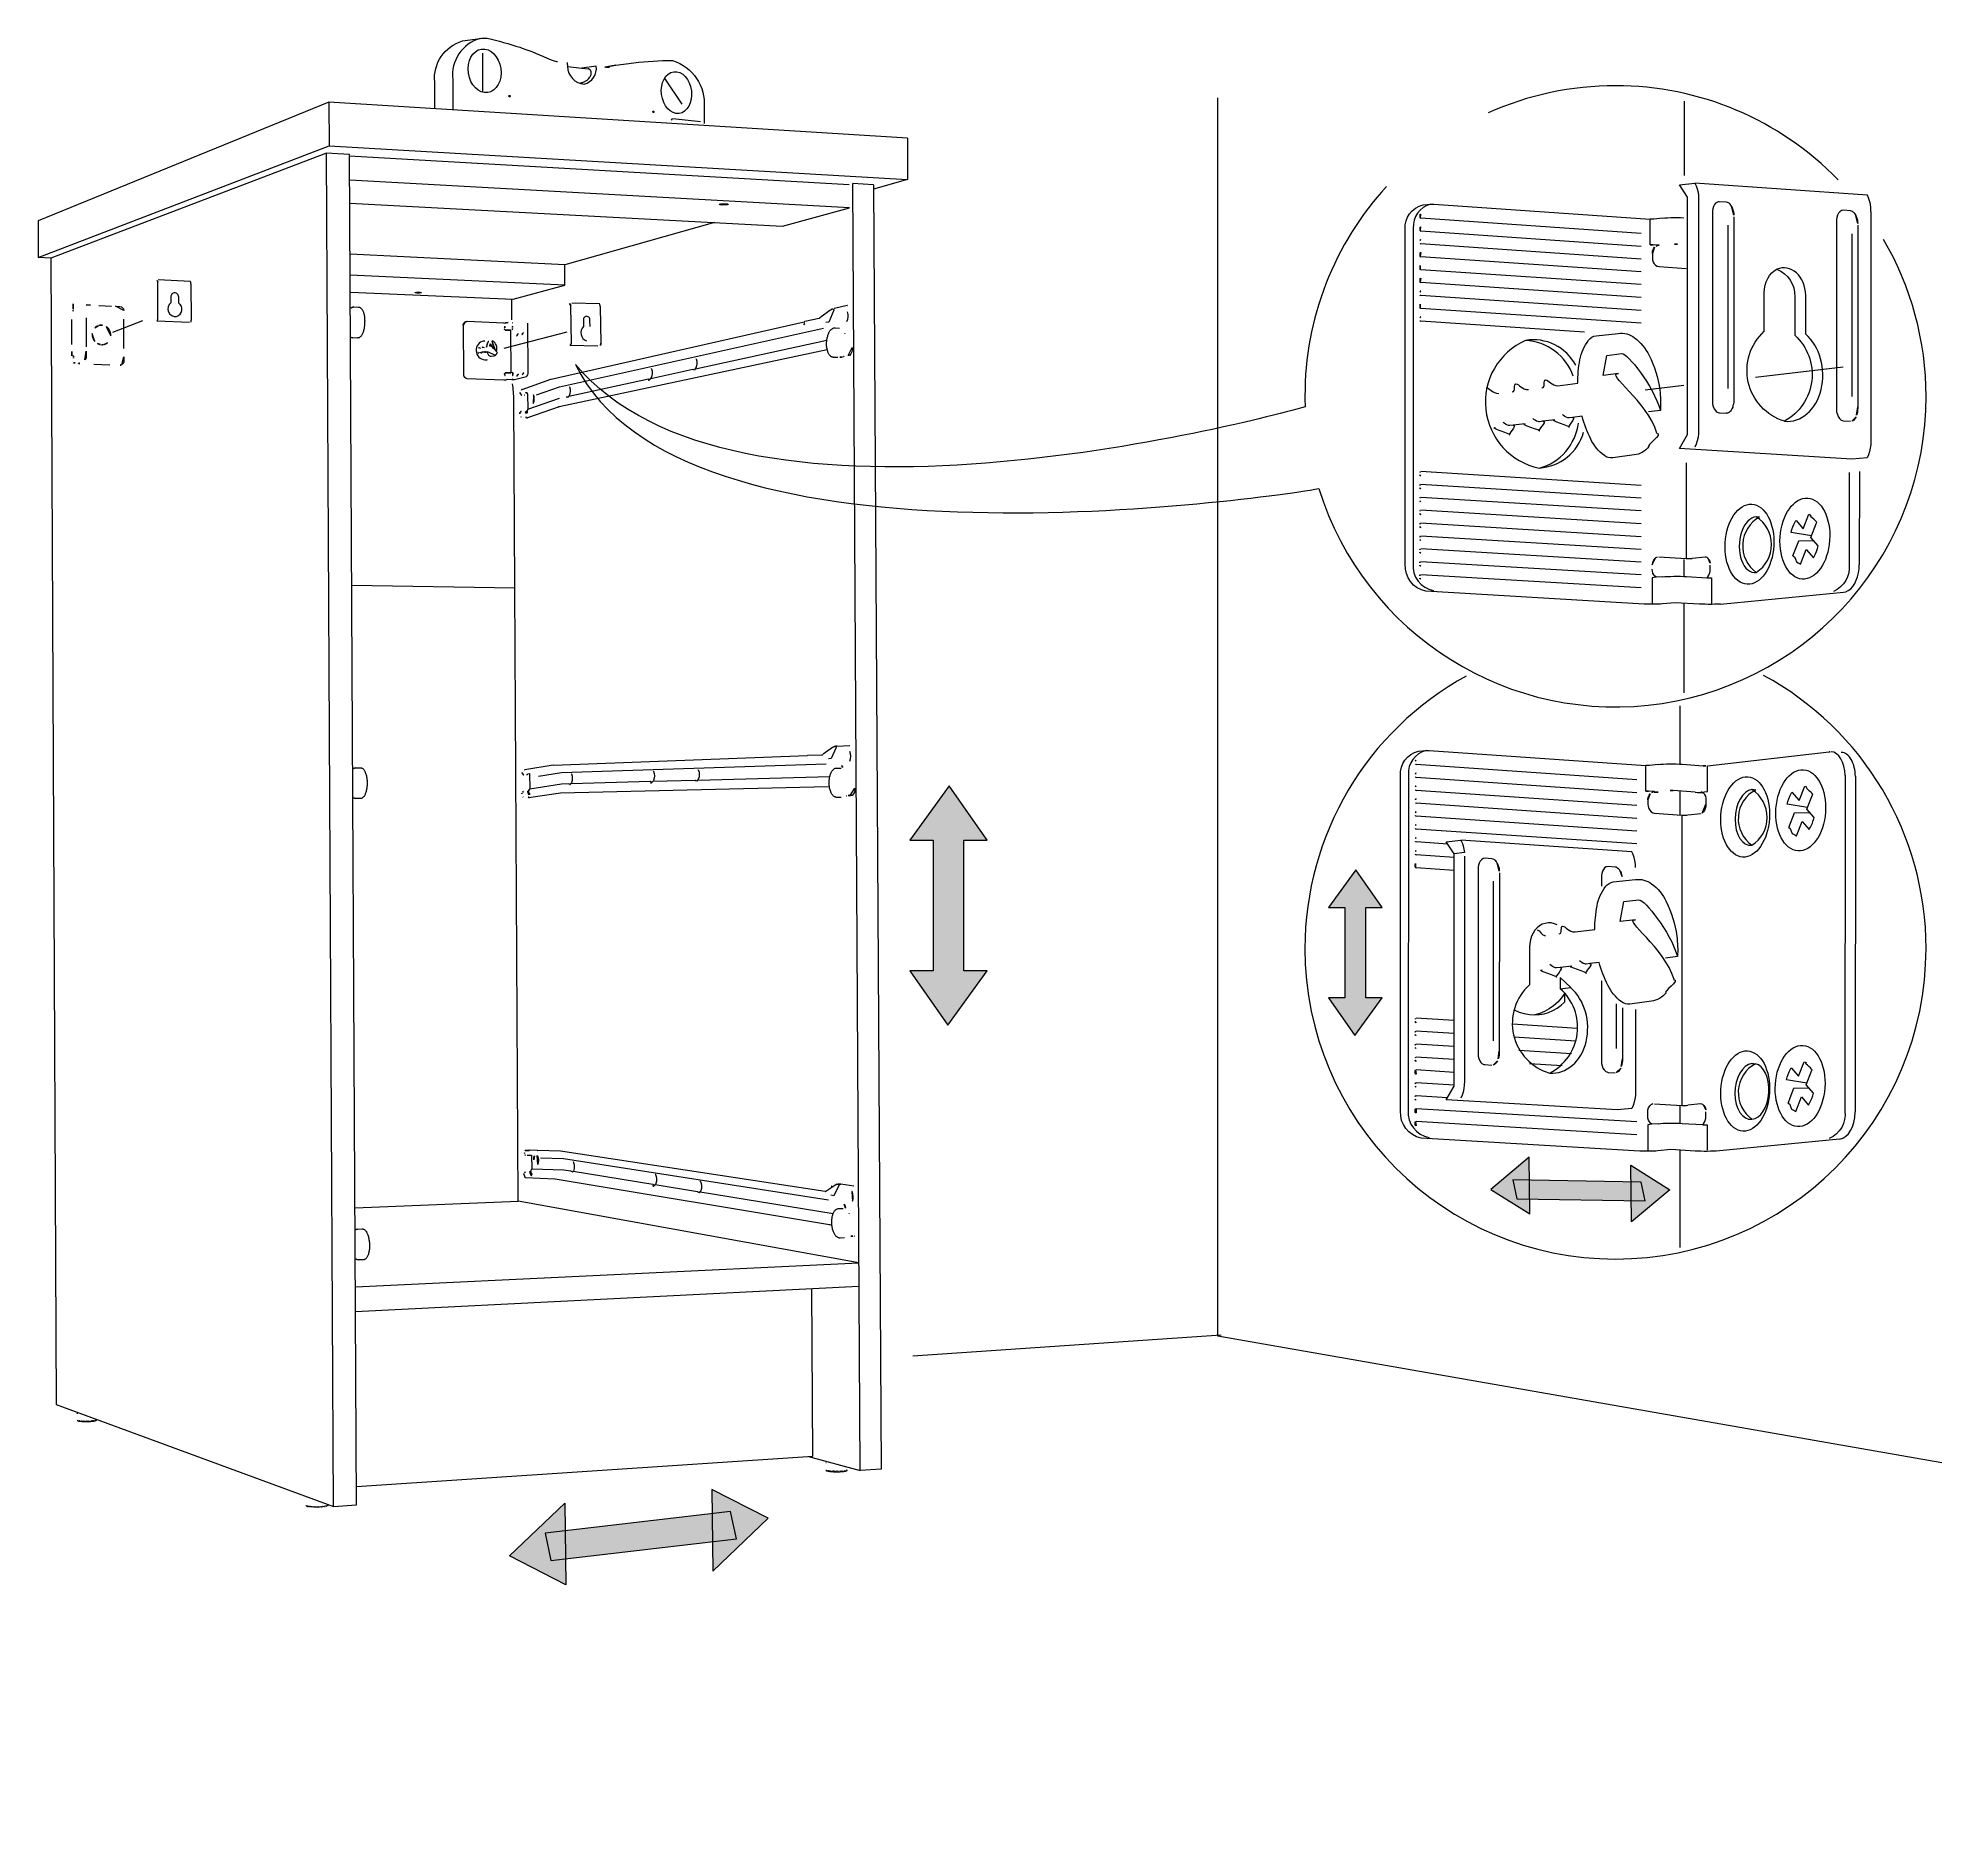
# Model space of a CAD drawing. Header units: metres. Extents: x -30.9 to 24.7, y -10.3 to 6.8.
# Drawn here: x 12.992 to 15.588, y -4.453 to -2.001 of the extents above; entities that cross this region are included whole.
import ezdxf

# ---------------------------------------------------------------- set-up
doc = ezdxf.new("R2010")
doc.units = ezdxf.units.M
doc.header["$MEASUREMENT"] = 0
doc.layers.add('PDF_Working_Num_Penna__255_Num_Penna__255', color=255, linetype='Continuous', lineweight=18)
doc.layers.add('PDF_Working_Num_Penna__7_Num_Penna__7', color=7, linetype='Continuous', lineweight=18)
doc.styles.add('GENERATED_STYLE_1', font='')
doc.styles.get('GENERATED_STYLE_1').set_extended_font_data('Arial')

msp = doc.modelspace()

# ---------------------------------------------------------------- hatches: boundary and pattern name
at = {"layer": 'PDF_Working_Num_Penna__7_Num_Penna__7', "linetype": 'Continuous', "lineweight": 18}
for points in [[(14.2541, -3.0953), (14.286, -3.0953), (14.2339, -3.0212), (14.1804, -3.0953), (14.2123, -3.0953), (14.2123, -3.2733), (14.1804, -3.2733), (14.2324, -3.3474), (14.286, -3.2733), (14.2541, -3.2733)], [(14.8023, -3.1871), (14.8244, -3.1871), (14.7884, -3.1358), (14.7513, -3.1871), (14.7734, -3.1871), (14.7734, -3.3103), (14.7513, -3.3103), (14.7873, -3.3616), (14.8244, -3.3103), (14.8023, -3.3103)], [(15.0257, -3.6049), (15.025, -3.5278), (14.9726, -3.5716)], [(15.1645, -3.6158), (15.2168, -3.572), (15.1638, -3.5387)], [(15.1776, -3.5615), (15.0026, -3.5584), (15.0081, -3.5842), (15.1831, -3.5873)], [(13.9106, -3.9806), (13.9116, -4.092), (13.9872, -4.0201)], [(13.7101, -3.9994), (13.6344, -4.0713), (13.7111, -4.1108)], [(13.691, -4.0778), (13.9439, -4.0479), (13.9359, -4.0106), (13.6831, -4.0405)]]:
    msp.add_hatch(color=7, dxfattribs=at).paths.add_polyline_path(points)

# ---------------------------------------------------------------- linework, layer by layer
at = {"layer": 'PDF_Working_Num_Penna__255_Num_Penna__255', "color": 255, "linetype": 'Continuous', "lineweight": 18, "flags": 128}
for points in [[(13.6273, -2.4244), (13.7132, -2.4019)], [(15.3338, -2.4637), (15.4534, -2.4499)], [(15.1901, -2.4803), (15.2288, -2.4758)]]:
    msp.add_lwpolyline(points, dxfattribs=at)
at = {"layer": 'PDF_Working_Num_Penna__7_Num_Penna__7', "color": 7, "linetype": 'Continuous', "lineweight": 18, "flags": 128}
for points in [[(13.5325, -2.0973), (13.5325, -2.0615, -0.363277), (13.5705, -2.0054), (13.5947, -2.0018, 0.369112), (13.5572, -2.058), (13.5572, -2.0995)], [(13.5947, -2.0018), (13.5966, -2.0016), (13.5985, -2.0015), (13.6004, -2.0014), (13.6023, -2.0015), (13.6042, -2.0017, -0.052764), (13.6913, -2.031), (13.6928, -2.0316), (13.6942, -2.0321), (13.6956, -2.0326), (13.6971, -2.033), (13.6985, -2.0332), (13.6999, -2.0334)], [(13.7133, -2.0353), (13.7133, -2.0368), (13.7134, -2.0382), (13.7136, -2.0397), (13.7136, -2.04, 0.386966), (13.7364, -2.0644, 0.373776), (13.7528, -2.0397), (13.7333, -2.0424), (13.7417, -2.0433)], [(13.7796, -2.0386), (13.8039, -2.0353, -0.038338), (13.8568, -2.0322, -0.356411), (13.8998, -2.0959), (13.8998, -2.1178)], [(15.4462, -2.1947, 0.203128), (15.1427, -2.0665, 0.106246), (14.9692, -2.1035)], [(14.8304, -2.204, 0.188266), (14.7192, -2.49, 0.007946), (14.7195, -2.5042)], [(15.2857, -2.7734), (15.2822, -2.7736), (15.2779, -2.7736), (15.2738, -2.7739), (15.2693, -2.7739), (15.265, -2.7736), (15.261, -2.7736), (15.2574, -2.7734), (15.2242, -2.7714), (15.2066, -2.7732), (15.2039, -2.7734), (15.2006, -2.7736), (15.1969, -2.7736), (15.1931, -2.7736), (15.1892, -2.7736), (15.1854, -2.7736), (15.182, -2.7734), (14.8843, -2.7557, -0.382122), (14.8561, -2.719), (14.8561, -2.262, -0.378167), (14.8803, -2.229), (14.8908, -2.2278), (14.893, -2.2278), (14.895, -2.2278)], [(14.8908, -2.2278, 0.366732), (14.867, -2.2611), (14.8666, -2.718, 0.393042), (14.8947, -2.7548)], [(13.7444, -2.3949), (13.7442, -2.3865, 0.537173), (13.7381, -2.381), (13.7375, -2.3814), (13.7369, -2.3819), (13.7364, -2.3824), (13.736, -2.3831), (13.7356, -2.3838), (13.7354, -2.3846), (13.7353, -2.3855), (13.7352, -2.3863), (13.7354, -2.3948, 0.571001), (13.7397, -2.4142)], [(13.5713, -2.3931), (13.5716, -2.4601, 0.391109), (13.5764, -2.4655), (13.6268, -2.4673), (13.6273, -2.4674), (13.6279, -2.4674), (13.6285, -2.4673), (13.629, -2.4673), (13.6295, -2.4673), (13.6299, -2.4673), (13.6302, -2.4672), (13.6319, -2.4668), (13.6375, -2.467), (13.6381, -2.467), (13.6387, -2.467), (13.6393, -2.467), (13.64, -2.467), (13.6406, -2.4669), (13.6411, -2.4669), (13.6415, -2.4669), (13.6578, -2.4631, 0.231265), (13.6599, -2.4575), (13.6595, -2.3903)], [(13.8885, -2.4387), (13.8888, -2.4388), (13.889, -2.439, -0.200134), (13.8885, -2.4517), (13.8883, -2.452), (13.8881, -2.4523), (14.0672, -2.4134)], [(15.0885, -2.4476, 0.324188), (15.0201, -2.4138, 0.731944), (15.0388, -2.5878, 0.318474), (15.0992, -2.5389)], [(15.0643, -2.4756), (15.0912, -2.4722, -0.046278), (15.0941, -2.4402, -0.115756), (15.1061, -2.4134, -0.196818), (15.1163, -2.4074), (15.1465, -2.4042, -0.199722), (15.1687, -2.41, -0.117349), (15.1886, -2.4342, -0.080741), (15.203, -2.4812, -0.044488), (15.204, -2.5093), (15.1875, -2.5113)], [(13.6008, -2.4147), (13.5996, -2.4147), (13.5984, -2.4148), (13.5972, -2.4151, 0.868691), (13.6034, -2.4402), (13.6045, -2.4399)], [(13.7159, -2.477), (13.7163, -2.4771, -0.187914), (13.7158, -2.4892), (13.7156, -2.4895), (13.7155, -2.4898), (13.8239, -2.4663), (13.8241, -2.4664), (13.8243, -2.4666), (13.8244, -2.4668), (13.8244, -2.4669), (13.8245, -2.4671), (13.8244, -2.4673), (13.8242, -2.4675), (13.824, -2.4677), (13.824, -2.4679), (13.8241, -2.4681), (13.8244, -2.4681), (13.8247, -2.4679), (13.8249, -2.4678), (13.8252, -2.4676), (13.8253, -2.4675), (13.8255, -2.4674), (13.8256, -2.4672), (13.8257, -2.4671), (13.8259, -2.4669), (13.826, -2.4668), (13.8263, -2.4665), (13.8265, -2.4663), (13.8268, -2.4661), (13.827, -2.4658), (13.8272, -2.4656)], [(13.8276, -2.4522), (13.8278, -2.4523), (13.8281, -2.4524, -0.195114), (13.8276, -2.4649), (13.8274, -2.4653), (13.8272, -2.4656), (13.8847, -2.4531), (13.8849, -2.4532), (13.8851, -2.4534), (13.8851, -2.4536), (13.8853, -2.4537), (13.8853, -2.4539), (13.8852, -2.4541)], [(15.1883, -2.5586, -0.200152), (15.1683, -2.57), (15.1389, -2.5738, -0.200187), (15.1275, -2.5708, -0.117058), (15.1089, -2.5482, -0.048881), (15.0971, -2.5171), (15.0841, -2.5188), (15.0794, -2.5194, -0.108673), (15.0775, -2.5192, -0.118152), (15.0704, -2.5149)], [(15.0194, -2.5273), (15.0032, -2.5293), (14.9984, -2.5299, -0.113583), (14.9966, -2.5297, -0.116402), (14.9894, -2.5254)], [(15.06, -2.522), (15.0438, -2.524), (15.039, -2.5246, -0.11978), (15.0371, -2.5245, -0.117465), (15.03, -2.5201)], [(15.4613, -2.5939), (15.4612, -2.719, -0.329205), (15.4399, -2.7562)], [(15.4101, -2.6802), (15.3822, -2.6755, -0.069945), (15.3878, -2.6612, -0.022065), (15.3889, -2.6594), (15.3988, -2.6707), (15.4064, -2.6509, -0.093355), (15.4095, -2.6527)], [(15.4028, -2.6991), (15.4125, -2.7101, 0.017785), (15.4135, -2.7085, 0.070013), (15.4191, -2.6939), (15.4092, -2.6825), (15.4168, -2.6627)], [(14.9392, -2.8715, 0.274141), (14.7192, -3.243, 0.414203), (15.1427, -3.6665, 0.414201), (15.5662, -3.243, 0.275266), (15.3446, -2.8706)], [(15.2798, -3.5192), (15.2763, -3.5195), (15.2721, -3.5195), (15.2679, -3.5197), (15.2634, -3.5197), (15.2592, -3.5195), (15.2552, -3.5195), (15.2514, -3.5192), (15.2183, -3.5172), (15.2006, -3.519), (15.1979, -3.5192), (15.1947, -3.5195), (15.1909, -3.5195), (15.1872, -3.5195), (15.1832, -3.5195), (15.1794, -3.5195), (15.176, -3.5192), (14.8778, -3.5015, -0.381351), (14.8497, -3.4647), (14.8497, -3.0072, -0.382653), (14.8739, -2.9741), (14.8844, -2.9729), (14.8866, -2.9729), (14.8885, -2.9729)], [(14.8844, -2.9729, 0.364556), (14.8604, -3.0062), (14.8602, -3.4637, 0.393771), (14.8884, -3.5006)], [(13.7186, -3.0049), (13.7189, -3.005, -0.186377), (13.7189, -3.0171), (13.7187, -3.0176), (13.7184, -3.018), (13.827, -3.015), (13.8272, -3.0153), (13.8273, -3.0155), (13.8274, -3.0157), (13.8275, -3.0158), (13.8276, -3.0161), (13.8274, -3.0163), (13.8272, -3.0165), (13.8271, -3.0167), (13.827, -3.0169), (13.8272, -3.0172), (13.8274, -3.0172), (13.8276, -3.0172), (13.8278, -3.0172), (13.828, -3.017), (13.8282, -3.0169), (13.8284, -3.0168), (13.8285, -3.0166), (13.8287, -3.0165), (13.8289, -3.0163), (13.8291, -3.016), (13.8294, -3.0158), (13.8296, -3.0156), (13.8298, -3.0154), (13.83, -3.0152), (13.8302, -3.015)], [(13.8304, -3.0013), (13.8306, -3.0013), (13.8309, -3.0014, -0.19277), (13.8309, -3.0139), (13.8306, -3.0144), (13.8302, -3.015), (13.8879, -3.0134), (13.8881, -3.0136), (13.8882, -3.0138), (13.8883, -3.014), (13.8884, -3.0142), (13.8885, -3.0144), (13.8883, -3.0146)], [(13.8914, -2.9993), (13.8917, -2.9994), (13.892, -2.9995, -0.197641), (13.892, -3.0121), (13.8916, -3.0128), (13.8912, -3.0133), (14.0714, -3.0083)], [(15.4559, -3.0072), (15.4556, -3.4647, -0.333224), (15.4342, -3.5021)], [(13.6625, -3.0329), (13.6624, -3.0324), (13.6622, -3.032), (13.6619, -3.0316, -0.407762), (13.6618, -3.0264), (13.6621, -3.026), (13.6622, -3.0256), (13.6623, -3.0251), (13.7056, -3.0184), (13.7153, -3.0181), (13.7155, -3.0184), (13.7157, -3.0185), (13.7157, -3.0187), (13.7158, -3.0189), (13.7159, -3.0191), (13.7157, -3.0193)], [(15.4044, -3.0508), (15.3766, -3.0461, -0.069945), (15.3822, -3.0318, -0.022065), (15.3833, -3.03), (15.3932, -3.0413), (15.4008, -3.0215, -0.093355), (15.4038, -3.0233)], [(15.3972, -3.0697), (15.4068, -3.0807, 0.017785), (15.4078, -3.0791, 0.070013), (15.4135, -3.0645), (15.4035, -3.0531), (15.4112, -3.0333)], [(15.0876, -3.2204), (15.1145, -3.2171, -0.046244), (15.1175, -3.185, -0.115552), (15.1294, -3.1582, -0.196818), (15.1396, -3.1523), (15.1698, -3.149, -0.199344), (15.192, -3.1548, -0.116986), (15.212, -3.179, -0.080634), (15.2263, -3.2261, -0.044488), (15.2273, -3.2541), (15.2109, -3.2562)], [(15.0428, -3.2099), (15.039, -3.2122), (15.0358, -3.2149), (15.0328, -3.2181), (15.0303, -3.2221), (15.0283, -3.2264), (15.0268, -3.2311), (15.0258, -3.2361), (15.0255, -3.2413), (15.0255, -3.2926, 0.589292), (15.0529, -3.4129, 0.528598), (15.0674, -3.2978)], [(15.0833, -3.2669), (15.0671, -3.2689), (15.0623, -3.2695, -0.112634), (15.0604, -3.2693, -0.116461), (15.0533, -3.265)], [(15.2116, -3.3035, -0.200152), (15.1917, -3.3148), (15.1622, -3.3187, -0.199453), (15.1508, -3.3157, -0.116669), (15.1322, -3.293, -0.04899), (15.1204, -3.2619), (15.1075, -3.2636), (15.1027, -3.2642, -0.117626), (15.1008, -3.2641, -0.117947), (15.0937, -3.2597)], [(15.3288, -3.3999), (15.3311, -3.3999), (15.3334, -3.4002, 0.551879), (15.3288, -3.4759)], [(15.4036, -3.4266), (15.3757, -3.422, -0.069945), (15.3813, -3.4077, -0.022065), (15.3824, -3.4059), (15.3923, -3.4171), (15.3999, -3.3974, -0.093355), (15.403, -3.3991)], [(15.3963, -3.4455), (15.406, -3.4565, 0.017785), (15.407, -3.4549, 0.070013), (15.4126, -3.4403), (15.4027, -3.429), (15.4103, -3.4091)], [(13.6653, -3.5511), (13.6652, -3.5506), (13.665, -3.5502), (13.6647, -3.5498, -0.401275), (13.6646, -3.5446), (13.6649, -3.5442), (13.665, -3.5438), (13.6651, -3.5433), (13.7085, -3.5448), (13.7182, -3.5464), (13.7184, -3.5466), (13.7185, -3.5468), (13.7186, -3.5471), (13.7187, -3.5473), (13.7187, -3.5475), (13.7187, -3.5477), (13.7186, -3.5478)], [(13.7212, -3.5333), (13.7214, -3.5334, -0.186793), (13.7221, -3.5455), (13.7218, -3.5461), (13.7215, -3.5465), (13.7213, -3.5468), (13.8301, -3.5644), (13.8302, -3.5647), (13.8304, -3.5649), (13.8305, -3.5652), (13.8306, -3.5654), (13.8306, -3.5656), (13.8306, -3.5658), (13.8304, -3.566), (13.8303, -3.5661), (13.8301, -3.5663), (13.8301, -3.5666), (13.8301, -3.5668), (13.8304, -3.5669), (13.8307, -3.567), (13.8308, -3.567), (13.8311, -3.5669), (13.8313, -3.5668), (13.8315, -3.5666), (13.8316, -3.5665), (13.8318, -3.5664), (13.8319, -3.5662), (13.832, -3.5661), (13.8322, -3.5659), (13.8325, -3.5657), (13.8327, -3.5655), (13.8329, -3.5653), (13.8331, -3.5652), (13.8333, -3.565)], [(13.8332, -3.5509), (13.8335, -3.5509), (13.8337, -3.551, -0.190242), (13.8342, -3.5635), (13.8339, -3.5641), (13.8336, -3.5645), (13.8333, -3.565), (13.891, -3.5743), (13.8912, -3.5745), (13.8914, -3.5748), (13.8915, -3.575), (13.8916, -3.5752), (13.8916, -3.5755), (13.8916, -3.5757), (13.8914, -3.5759)], [(13.8942, -3.5604), (13.8946, -3.5605), (13.8948, -3.5606, -0.201915), (13.8954, -3.5733), (13.8951, -3.5739), (13.8947, -3.5744), (13.8944, -3.5749), (14.076, -3.6042)], [(13.3874, -4.0024), (13.3873, -4.0026, -0.161111), (13.3574, -4.0029), (13.3572, -4.0028), (13.3573, -4.003), (13.3575, -4.003), (13.3576, -4.0032)]]:
    msp.add_lwpolyline(points, format="xyb", dxfattribs=at)
for points in [[(13.5981, -2.0737), (13.5982, -2.0219)], [(13.7136, -2.04), (13.7333, -2.0424)], [(13.7313, -2.0624), (13.7317, -2.0624), (13.7321, -2.0624), (13.7327, -2.0623), (13.7332, -2.0622), (13.7338, -2.062), (13.7345, -2.0618), (13.7351, -2.0615), (13.7358, -2.0612), (13.7365, -2.061), (13.7371, -2.0606), (13.7377, -2.0603), (13.7384, -2.0599), (13.7395, -2.0591), (13.7407, -2.0583), (13.7417, -2.0574), (13.7426, -2.0565), (13.7434, -2.0554), (13.7442, -2.0544), (13.7448, -2.0533), (13.7453, -2.0522), (13.7457, -2.0512), (13.7458, -2.0506), (13.7459, -2.05), (13.7459, -2.0494), (13.746, -2.0488), (13.7459, -2.0482), (13.7459, -2.0477), (13.7457, -2.0471), (13.7456, -2.0466), (13.7454, -2.0461), (13.7451, -2.0457), (13.7448, -2.0452), (13.7445, -2.0448), (13.7441, -2.0444), (13.7437, -2.0441), (13.7432, -2.0438), (13.7428, -2.0436), (13.7422, -2.0434), (13.7417, -2.0433)], [(13.8699, -2.0914), (13.8467, -2.0568)], [(14.1771, -2.1381), (13.3882, -2.0887), (12.9916, -2.2508), (12.9919, -2.3008)], [(13.3882, -2.0887), (13.3885, -2.1483), (14.1774, -2.1945)], [(15.5878, -3.9444), (14.6005, -3.7717), (14.6005, -2.0829)], [(15.2363, -2.0874), (15.2362, -2.189)], [(13.8951, -2.1158), (13.8573, -2.1117)], [(12.9919, -2.3008), (13.3885, -2.1483)], [(14.1771, -2.1381), (14.1774, -2.1945)], [(13.4165, -2.1601), (13.3851, -2.1583), (13.0089, -2.3016)], [(13.3946, -4.004), (13.3851, -2.1583)], [(13.426, -4.0019), (13.4165, -2.1601)], [(13.4165, -2.1618), (14.0979, -2.2011)], [(14.0981, -2.2331), (13.4167, -2.1954)], [(14.1129, -3.9549), (14.1026, -2.1998)], [(14.131, -2.2014), (14.1026, -2.1998)], [(14.131, -2.2014), (14.1413, -3.9529), (14.1129, -3.9549)], [(14.1774, -2.1945), (14.131, -2.2073)], [(15.2411, -2.2182), (15.2301, -2.2015), (15.251, -2.1992)], [(15.251, -2.1992), (15.2527, -2.203), (15.2542, -2.2072), (15.2553, -2.2117), (15.2557, -2.2164), (15.256, -2.2214)], [(15.4911, -2.2378), (15.4907, -2.2328), (15.4903, -2.228), (15.4891, -2.2236), (15.4879, -2.2194), (15.4862, -2.2156), (15.251, -2.1992)], [(13.4168, -2.2264), (14.007, -2.2579)], [(14.895, -2.2278), (15.1902, -2.2484)], [(15.2301, -2.5613), (15.2411, -2.5422), (15.2411, -2.2182)], [(15.256, -2.2214), (15.256, -2.536)], [(15.2843, -2.2246), (15.2828, -2.2246), (15.2816, -2.2251), (15.2793, -2.2266), (15.2776, -2.2286), (15.2763, -2.231), (15.2754, -2.2342), (15.2751, -2.2365), (15.2749, -2.2395), (15.2749, -2.4964)], [(15.3007, -2.2306), (15.2999, -2.2291), (15.299, -2.2278), (15.2977, -2.2268), (15.2968, -2.2261), (15.2955, -2.2256), (15.294, -2.2251), (15.2843, -2.2246)], [(13.9141, -2.2529), (13.7098, -2.3105)], [(14.007, -2.2579), (14.0981, -2.2331)], [(15.1779, -2.2678), (14.8771, -2.2469)], [(15.2071, -2.2469), (15.1949, -2.2484), (15.1939, -2.2484), (15.1927, -2.2484), (15.1914, -2.2484), (15.1902, -2.2484)], [(15.1981, -2.285), (15.2001, -2.2842), (15.2021, -2.284), (15.1902, -2.2832), (15.1902, -2.2484)], [(15.2071, -2.2469), (15.21, -2.2467), (15.2138, -2.2464), (15.218, -2.2462), (15.2225, -2.2462), (15.227, -2.2462), (15.2315, -2.2462), (15.236, -2.2464)], [(15.2957, -2.2566), (15.2957, -2.4793)], [(15.3042, -2.245), (15.3042, -2.4937)], [(15.4535, -2.2362), (15.452, -2.2365), (15.4508, -2.2368), (15.4485, -2.2382), (15.4468, -2.2402), (15.4456, -2.243), (15.4446, -2.246), (15.4443, -2.2482), (15.4441, -2.2512), (15.4441, -2.5072)], [(15.47, -2.2422), (15.4689, -2.2407), (15.4679, -2.2395), (15.467, -2.2388), (15.4657, -2.2378), (15.4645, -2.2373), (15.463, -2.2371), (15.4535, -2.2362)], [(15.4734, -2.2566), (15.4732, -2.5044)], [(15.4911, -2.2378), (15.4911, -2.5509)], [(15.1779, -2.2855), (14.8771, -2.2646)], [(15.1779, -2.3029), (14.8771, -2.2822)], [(15.4649, -2.2683), (15.4649, -2.4903)], [(13.0089, -2.3016), (12.9919, -2.3008)], [(13.0089, -2.3016), (13.0164, -3.8648), (13.3946, -4.004), (13.426, -4.0019)], [(13.6396, -2.3577), (13.71, -2.3386), (13.7098, -2.3105), (13.4172, -2.2963)], [(15.1779, -2.3203), (14.8771, -2.2996)], [(15.193, -2.2951), (15.193, -2.3009), (15.1931, -2.3038), (15.1942, -2.3069), (15.1956, -2.3093), (15.1974, -2.3113), (15.1997, -2.3126), (15.2021, -2.3131), (15.2392, -2.3158)], [(13.1541, -2.3877), (13.155, -2.3846), (13.1548, -2.3344)], [(13.1999, -2.3366), (13.1999, -2.3359), (13.1999, -2.3352), (13.1998, -2.3345), (13.1997, -2.3338), (13.1995, -2.3332), (13.1556, -2.3313)], [(13.71, -2.3386), (13.4173, -2.3249)], [(15.1779, -2.3377), (14.8771, -2.3173)], [(15.1779, -2.3551), (14.8771, -2.3349)], [(13.1999, -2.3366), (13.2002, -2.3852), (13.2002, -2.386), (13.2001, -2.3868), (13.2001, -2.3875), (13.1999, -2.3882), (13.1998, -2.3889)], [(13.4183, -2.3478), (13.6396, -2.3577)], [(13.6372, -2.3576), (13.6373, -2.3855)], [(15.1779, -2.3728), (14.8771, -2.3524)], [(15.4021, -2.405), (15.4021, -2.3523)], [(13.0376, -2.4193), (13.0375, -2.3852)], [(13.0571, -2.3828), (13.0572, -2.4225)], [(13.0744, -2.3662), (13.0916, -2.3669)], [(13.0935, -2.4023), (13.1344, -2.3866)], [(13.1087, -2.4247), (13.1085, -2.3846)], [(13.198, -2.3894), (13.1541, -2.3877)], [(13.4223, -2.3681), (13.4288, -2.3684), (13.4295, -2.3685), (13.4301, -2.3686), (13.4307, -2.3689), (13.4312, -2.3692), (13.4318, -2.3696), (13.4323, -2.37), (13.4328, -2.3705), (13.4332, -2.3711), (13.4337, -2.3718), (13.4341, -2.3725), (13.4345, -2.3733), (13.4349, -2.3741), (13.4352, -2.375), (13.4356, -2.3761), (13.4359, -2.3772), (13.4361, -2.3784), (13.4364, -2.3797), (13.4366, -2.381), (13.4368, -2.3823), (13.4369, -2.3836), (13.437, -2.3849), (13.437, -2.3862), (13.4371, -2.3876), (13.437, -2.3889), (13.437, -2.3902), (13.4369, -2.3915), (13.4368, -2.3928), (13.4367, -2.3942), (13.4365, -2.3954), (13.4363, -2.3966), (13.4361, -2.3979), (13.4358, -2.399), (13.4355, -2.4002), (13.4352, -2.4013), (13.4349, -2.4023), (13.4345, -2.4034), (13.4341, -2.4043), (13.4337, -2.4052), (13.4332, -2.4061), (13.4327, -2.4069), (13.4322, -2.4077), (13.4317, -2.4083), (13.431, -2.4089), (13.4305, -2.4094), (13.4299, -2.4097), (13.4293, -2.4101), (13.4286, -2.4103), (13.4279, -2.4104), (13.4272, -2.4105), (13.4207, -2.4102)], [(13.6269, -2.3901), (13.577, -2.3879)], [(13.6911, -2.4667), (14.0364, -2.3882)], [(13.7173, -2.4209), (13.7191, -2.4179), (13.7182, -2.3661)], [(13.7582, -2.3676), (13.7582, -2.3668), (13.758, -2.366), (13.7579, -2.3653), (13.7576, -2.3646), (13.7573, -2.364), (13.7197, -2.3631)], [(13.7582, -2.3676), (13.759, -2.4176)], [(14.0574, -2.3836), (14.057, -2.3837), (14.0566, -2.3837), (14.0373, -2.3881)], [(14.0731, -2.3718), (14.0722, -2.3724), (14.0714, -2.373), (14.0589, -2.3821)], [(14.0744, -2.371), (14.0749, -2.3709), (14.0754, -2.3708), (14.0757, -2.3707), (14.0766, -2.3724), (14.0698, -2.3887), (14.0659, -2.3895)], [(14.0949, -2.3663), (14.0775, -2.3703)], [(15.1779, -2.3901), (14.8771, -2.37)], [(15.1003, -2.4024), (14.8771, -2.3877)], [(13.6273, -2.4244), (13.7132, -2.4019)], [(13.6385, -2.4575), (13.6367, -2.458), (13.6364, -2.3998)], [(13.6712, -2.4881), (13.7025, -2.4771), (14.0627, -2.397)], [(14.0823, -2.4371), (14.0764, -2.4369), (14.0757, -2.4368), (14.0752, -2.4367), (14.0745, -2.4365), (14.074, -2.4363), (14.0734, -2.436), (14.0728, -2.4355), (14.0722, -2.435), (14.0715, -2.4344), (14.071, -2.4338), (14.0705, -2.433), (14.07, -2.4323), (14.0696, -2.4314), (14.0691, -2.4305), (14.0688, -2.4296), (14.0684, -2.4286), (14.0681, -2.4275), (14.0678, -2.4263), (14.0676, -2.4251), (14.0674, -2.4239), (14.0672, -2.4227), (14.067, -2.4214), (14.067, -2.4201), (14.067, -2.4188), (14.067, -2.4175), (14.067, -2.4163), (14.0671, -2.415), (14.0672, -2.4138), (14.0674, -2.4125), (14.0676, -2.4113), (14.0678, -2.4101), (14.0681, -2.4089), (14.0684, -2.4078), (14.0687, -2.4067), (14.0691, -2.4056), (14.0695, -2.4046), (14.0699, -2.4036), (14.0704, -2.4026), (14.0709, -2.4017), (14.0715, -2.4009), (14.072, -2.4001), (14.0726, -2.3994), (14.0733, -2.3987), (14.074, -2.3982), (14.0747, -2.3977), (14.0754, -2.3973), (14.0761, -2.397), (14.0768, -2.3968), (14.0776, -2.3967), (14.0784, -2.3967), (14.0843, -2.397)], [(14.0679, -2.4266), (13.7021, -2.5044), (13.6591, -2.5191)], [(13.7549, -2.4216), (13.7173, -2.4209)], [(15.1466, -2.4589), (15.1259, -2.4615), (15.1308, -2.4343), (15.1514, -2.4317)], [(13.0676, -2.4461), (13.0896, -2.447)], [(15.3338, -2.4637), (15.4534, -2.4499)], [(13.6403, -2.4952), (13.6403, -2.4923), (13.6402, -2.4894), (13.6401, -2.4866), (13.6399, -2.4838), (13.6396, -2.481), (13.6393, -2.4783), (13.639, -2.4756), (13.6387, -2.4729)], [(13.6519, -2.4806), (13.6908, -2.4668), (13.6911, -2.4667)], [(13.6589, -2.4866), (13.6595, -2.5075)], [(15.1831, -2.4811), (15.2358, -2.475)], [(13.6417, -2.7513), (13.6403, -2.4952)], [(13.659, -2.5087), (13.6593, -2.5084), (13.6594, -2.5079), (13.6595, -2.5075), (13.7027, -2.4925)], [(15.2749, -2.4965), (15.2751, -2.5005), (15.2758, -2.5039), (15.2771, -2.5069), (15.2789, -2.5094), (15.2801, -2.5106), (15.2813, -2.5116), (15.2826, -2.5122), (15.2843, -2.5126), (15.2937, -2.5131)], [(15.3042, -2.4937), (15.3042, -2.496), (15.3039, -2.4982), (15.3034, -2.5005), (15.3029, -2.5027), (15.3025, -2.5049), (15.3015, -2.5072), (15.3005, -2.5089), (15.2994, -2.5104), (15.2982, -2.5116), (15.297, -2.5124), (15.2955, -2.5129), (15.2937, -2.5131)], [(15.4441, -2.5072), (15.4443, -2.5111), (15.4454, -2.5146), (15.4463, -2.5176), (15.4481, -2.5203), (15.4493, -2.5213), (15.4506, -2.5223), (15.452, -2.5231), (15.4535, -2.5233), (15.463, -2.524)], [(15.256, -2.536), (15.2557, -2.541), (15.2553, -2.5459), (15.2542, -2.5507), (15.2527, -2.5551), (15.251, -2.5593)], [(15.4649, -2.5759), (15.2301, -2.5613)], [(15.4911, -2.5509), (15.4907, -2.5556), (15.4901, -2.5606), (15.4891, -2.5653), (15.4879, -2.5697), (15.4858, -2.574)], [(15.1779, -2.6115), (14.8771, -2.5926)], [(15.239, -2.5805), (15.2389, -2.7112)], [(15.4858, -2.574), (15.4649, -2.5759)], [(15.4753, -2.5924), (15.4752, -2.7199)], [(15.1779, -2.6289), (14.8771, -2.6103)], [(15.1779, -2.6463), (14.8771, -2.6279)], [(15.1779, -2.6637), (14.8771, -2.6453)], [(15.1779, -2.6814), (14.8771, -2.663)], [(15.1779, -2.6988), (14.8771, -2.6806)], [(15.1779, -2.7162), (14.8771, -2.6981)], [(15.3846, -2.7075), (15.3925, -2.6872)], [(15.4137, -2.6877), (15.3925, -2.6872)], [(15.3952, -2.7188), (15.4028, -2.6991)], [(15.1779, -2.7336), (14.8771, -2.7157)], [(15.2068, -2.7361), (15.1984, -2.7368), (15.1965, -2.7354), (15.1949, -2.7336), (15.1936, -2.7311), (15.193, -2.7286), (15.1927, -2.7259)], [(15.2019, -2.709), (15.2389, -2.7112), (15.2409, -2.7112), (15.2432, -2.7112), (15.2454, -2.7112), (15.2471, -2.711)], [(15.2361, -2.7125), (15.2361, -2.7356)], [(15.269, -2.7112), (15.2677, -2.71), (15.2663, -2.7095), (15.2648, -2.7092), (15.2471, -2.711)], [(15.2673, -2.7373), (15.2688, -2.7361), (15.2702, -2.7341), (15.2711, -2.7316), (15.2717, -2.7289), (15.272, -2.7262), (15.272, -2.7202)], [(15.2857, -2.7734), (15.4538, -2.7572), (15.457, -2.7565), (15.4602, -2.7548), (15.4635, -2.7523), (15.4665, -2.7493), (15.4689, -2.7453), (15.4711, -2.7408), (15.4729, -2.7361), (15.4742, -2.7308), (15.475, -2.7254), (15.4752, -2.7199)], [(13.4195, -2.7474), (13.6417, -2.7513)], [(13.6462, -3.5875), (13.6417, -2.7513)], [(15.1779, -2.7513), (14.8771, -2.7334)], [(15.1984, -2.7368), (15.1927, -2.7376), (15.1927, -2.7724)], [(15.2068, -2.7361), (15.21, -2.7359), (15.2138, -2.7356), (15.2178, -2.7356), (15.2223, -2.7354), (15.227, -2.7354), (15.2315, -2.7354), (15.2357, -2.7356), (15.2397, -2.7359), (15.2673, -2.7373)], [(15.268, -2.7376), (15.2698, -2.7376), (15.2717, -2.7376), (15.2738, -2.7376), (15.2738, -2.7724)], [(15.2361, -2.7721), (15.2361, -2.8943)], [(15.2304, -2.9122), (15.2303, -2.9915)], [(13.6946, -2.9928), (14.0406, -2.98)], [(14.0609, -2.9793), (14.0605, -2.9793), (14.0601, -2.9793), (14.0407, -2.98)], [(14.0766, -2.9681), (14.0757, -2.9686), (14.0748, -2.9691), (14.0624, -2.9778)], [(14.0779, -2.9673), (14.0784, -2.9672), (14.0788, -2.9672), (14.0792, -2.9672), (14.0801, -2.969), (14.0733, -2.984), (14.0694, -2.9842)], [(14.0809, -2.9671), (14.0984, -2.9664)], [(14.8885, -2.9729), (15.1842, -2.9935)], [(15.2616, -3.0301), (15.2603, -3.0299), (15.2592, -3.0296), (15.2681, -3.0287), (15.2681, -2.9938), (15.4342, -2.9746)], [(13.4247, -2.9966), (13.4312, -2.9966), (13.4319, -2.9967), (13.4325, -2.9968), (13.4331, -2.997), (13.4337, -2.9973), (13.4343, -2.9977), (13.4348, -2.9981), (13.4353, -2.9986), (13.4358, -2.9991), (13.4363, -2.9998), (13.4367, -3.0005), (13.4371, -3.0013), (13.4376, -3.0021), (13.4379, -3.003), (13.4383, -3.004), (13.4387, -3.0051), (13.439, -3.0063), (13.4393, -3.0076), (13.4396, -3.0089), (13.4398, -3.0101), (13.44, -3.0114), (13.4401, -3.0127), (13.4402, -3.014), (13.4403, -3.0154), (13.4403, -3.0167), (13.4403, -3.018), (13.4403, -3.0193), (13.4402, -3.0206), (13.4401, -3.0219), (13.44, -3.0232), (13.4399, -3.0244), (13.4397, -3.0256), (13.4395, -3.0268), (13.4392, -3.028), (13.439, -3.0291), (13.4386, -3.0301), (13.4383, -3.0312), (13.4379, -3.0321), (13.4376, -3.0331), (13.4371, -3.0339), (13.4367, -3.0348), (13.4362, -3.0355), (13.4356, -3.0362), (13.4351, -3.0368), (13.4346, -3.0373), (13.434, -3.0377), (13.4334, -3.038), (13.4327, -3.0383), (13.432, -3.0385), (13.4313, -3.0385), (13.4248, -3.0385)], [(13.6942, -2.9928), (13.6553, -2.9992)], [(13.659, -3.0047), (13.6617, -3.0042), (13.6623, -3.0251)], [(13.674, -3.008), (13.7054, -3.003), (14.0662, -2.991)], [(14.0868, -3.037), (14.0809, -3.037), (14.0802, -3.0369), (14.0796, -3.0368), (14.079, -3.0367), (14.0784, -3.0364), (14.0779, -3.0362), (14.0772, -3.0358), (14.0765, -3.0353), (14.0759, -3.0347), (14.0753, -3.0341), (14.0748, -3.0334), (14.0742, -3.0326), (14.0738, -3.0318), (14.0733, -3.031), (14.0729, -3.03), (14.0725, -3.029), (14.0721, -3.028), (14.0717, -3.0268), (14.0714, -3.0257), (14.0711, -3.0244), (14.0709, -3.0232), (14.0708, -3.022), (14.0706, -3.0207), (14.0705, -3.0194), (14.0704, -3.0181), (14.0704, -3.0169), (14.0704, -3.0156), (14.0705, -3.0143), (14.0706, -3.0131), (14.0708, -3.0119), (14.0709, -3.0107), (14.0711, -3.0095), (14.0714, -3.0084), (14.0717, -3.0072), (14.072, -3.0062), (14.0723, -3.0051), (14.0728, -3.0041), (14.0732, -3.0031), (14.0737, -3.0022), (14.0742, -3.0014), (14.0747, -3.0006), (14.0753, -2.9999), (14.0759, -2.9992), (14.0766, -2.9986), (14.0772, -2.9981), (14.0779, -2.9977), (14.0786, -2.9973), (14.0793, -2.9971), (14.0801, -2.997), (14.0808, -2.9969), (14.0868, -2.9969)], [(15.172, -3.0129), (14.8707, -2.992)], [(15.172, -3.0306), (14.8707, -3.0097)], [(15.2011, -2.992), (15.1889, -2.9935), (15.1879, -2.9935), (15.1867, -2.9935), (15.1854, -2.9935), (15.1842, -2.9935)], [(15.1922, -3.0301), (15.1941, -3.0294), (15.1961, -3.0291), (15.1842, -3.0283), (15.1842, -2.9935)], [(15.2011, -2.992), (15.2041, -2.9918), (15.2078, -2.9915), (15.2121, -2.9913), (15.2166, -2.9913), (15.2211, -2.9913), (15.2255, -2.9913), (15.23, -2.9915), (15.2338, -2.9918), (15.2621, -2.9938)], [(15.4698, -3.0082), (15.4696, -3.4657)], [(13.6605, -3.037), (13.7039, -3.0305)], [(13.7039, -3.0305), (14.0691, -3.022)], [(15.172, -3.0481), (14.8707, -3.0274)], [(15.2514, -3.0299), (15.2213, -3.0276)], [(15.2303, -3.0283), (15.2303, -3.0608)], [(15.2514, -3.0299), (15.2547, -3.0301), (15.2581, -3.0301), (15.2616, -3.0301), (15.2632, -3.0314), (15.2643, -3.0331), (15.2654, -3.0354), (15.2659, -3.0379), (15.2661, -3.0406), (15.2661, -3.0463)], [(15.172, -3.0655), (14.8707, -3.0448)], [(15.172, -3.0829), (14.8707, -3.0625)], [(15.1869, -3.0403), (15.1869, -3.0461), (15.1872, -3.049), (15.1882, -3.052), (15.1896, -3.0545), (15.1914, -3.0565), (15.1936, -3.0578), (15.1961, -3.0583), (15.2332, -3.061)], [(15.2332, -3.061), (15.233, -3.457)], [(15.2332, -3.061), (15.2353, -3.061), (15.2375, -3.061), (15.2394, -3.061), (15.2412, -3.0608), (15.2592, -3.0588)], [(15.379, -3.0781), (15.3868, -3.0578)], [(15.4081, -3.0583), (15.3868, -3.0578)], [(15.172, -3.1003), (14.8707, -3.0802)], [(15.3896, -3.0894), (15.3972, -3.0697)], [(14.9139, -3.1006), (14.8707, -3.0976)], [(14.9227, -3.1188), (14.8707, -3.1153)], [(14.9117, -3.4492), (14.9225, -3.4306), (14.9227, -3.114)], [(15.17, -3.1327), (15.1698, -3.128), (15.1692, -3.1232), (15.1682, -3.1188), (15.1668, -3.1148), (15.165, -3.111), (14.9319, -3.0954)], [(14.9225, -3.1365), (14.8707, -3.133)], [(14.9366, -3.117), (14.9366, -3.4243), (14.9364, -3.4294), (14.9359, -3.4341), (14.935, -3.4388), (14.9334, -3.443), (14.9319, -3.4472)], [(14.9815, -3.1265), (14.9805, -3.1248), (14.9795, -3.1235), (14.9782, -3.1225), (14.9772, -3.1218), (14.9757, -3.121), (14.9743, -3.1208), (14.9648, -3.12), (14.9632, -3.1203), (14.9621, -3.1205), (14.9598, -3.122), (14.9581, -3.124), (14.9568, -3.1265), (14.9561, -3.1295), (14.9556, -3.1317), (14.9556, -3.1347), (14.9553, -3.3858)], [(14.9845, -3.1399), (14.9842, -3.3832)], [(15.1491, -3.1375), (15.1481, -3.1359), (15.1471, -3.1347), (15.146, -3.1337), (15.1451, -3.133), (15.1436, -3.1322), (15.1421, -3.132), (15.1326, -3.1312), (15.1311, -3.1315), (15.1299, -3.1317), (15.1276, -3.1332), (15.1262, -3.1352), (15.1249, -3.1377), (15.124, -3.1407), (15.1237, -3.1429), (15.1234, -3.1459), (15.1234, -3.158)], [(14.9757, -3.1514), (14.9757, -3.3691)], [(15.1699, -3.2038), (15.1493, -3.2063), (15.1541, -3.1791), (15.1747, -3.1765)], [(15.0633, -3.2109), (15.0595, -3.2092), (15.0552, -3.2082), (15.0509, -3.2079), (15.0467, -3.2087), (15.0428, -3.2099)], [(15.1234, -3.2872), (15.1234, -3.396)], [(15.1436, -3.3186), (15.1436, -3.3795)], [(14.9225, -3.3414), (14.8707, -3.3382)], [(15.0906, -3.3519), (15.0022, -3.3464)], [(15.0044, -3.3265), (15.0113, -3.3297), (15.0183, -3.3317), (15.0255, -3.3332), (15.0325, -3.3334)], [(15.1521, -3.3238), (15.1521, -3.3934)], [(15.1699, -3.326), (15.1698, -3.4385)], [(14.9225, -3.3591), (14.8707, -3.3559)], [(14.9225, -3.3765), (14.8707, -3.3736)], [(15.0888, -3.3693), (15.0044, -3.3641)], [(14.9225, -3.3942), (14.8707, -3.391)], [(14.9553, -3.3858), (14.9556, -3.3898), (14.9563, -3.393), (14.9575, -3.396), (14.9593, -3.3985), (14.9603, -3.3997), (14.9615, -3.4005), (14.9631, -3.4012), (14.9645, -3.4014), (14.9743, -3.4022)], [(15.0828, -3.3865), (15.0111, -3.382)], [(15.0702, -3.4032), (15.0253, -3.4005)], [(15.1234, -3.396), (15.1237, -3.3999), (15.1245, -3.4032), (15.1256, -3.4061), (15.1272, -3.4087), (15.1284, -3.4099), (15.1296, -3.4109), (15.1311, -3.4114), (15.1326, -3.4119), (15.1421, -3.4124)], [(14.9225, -3.4119), (14.8707, -3.4087)], [(14.9225, -3.4294), (14.8707, -3.4263)], [(14.9135, -3.4465), (14.8707, -3.4438)], [(15.1451, -3.4632), (14.9117, -3.4492)], [(15.1698, -3.4385), (15.1698, -3.4435), (15.169, -3.4483), (15.168, -3.4527), (15.1668, -3.4572), (15.165, -3.4612)], [(15.3781, -3.4539), (15.386, -3.4337)], [(15.4072, -3.4341), (15.386, -3.4337)], [(15.3887, -3.4653), (15.3963, -3.4455)], [(15.172, -3.4794), (14.8707, -3.4615)], [(15.165, -3.4612), (15.1451, -3.4632)], [(15.2009, -3.4819), (15.1924, -3.4826), (15.1904, -3.4812), (15.1889, -3.4794), (15.1877, -3.4769), (15.1869, -3.4744), (15.1867, -3.4716), (15.1867, -3.4657), (15.1869, -3.4629), (15.1879, -3.4602), (15.1894, -3.4577), (15.1912, -3.4559)], [(15.1959, -3.4547), (15.233, -3.457), (15.235, -3.457), (15.2372, -3.457), (15.2394, -3.457), (15.2412, -3.4567)], [(15.2303, -3.4582), (15.2303, -3.4814)], [(15.2632, -3.457), (15.2619, -3.4557), (15.2603, -3.4552), (15.2589, -3.455), (15.2412, -3.4567)], [(15.2614, -3.4831), (15.2629, -3.4819), (15.2643, -3.4799), (15.2651, -3.4774), (15.2659, -3.4746), (15.2661, -3.4719), (15.2661, -3.4659)], [(15.172, -3.497), (14.8707, -3.4791)], [(15.1924, -3.4826), (15.1867, -3.4834), (15.1867, -3.5182)], [(15.2009, -3.4819), (15.2041, -3.4816), (15.2078, -3.4814), (15.2118, -3.4814), (15.2163, -3.4812), (15.2211, -3.4812), (15.2255, -3.4812), (15.2298, -3.4814), (15.2338, -3.4816), (15.2614, -3.4831), (15.2621, -3.4834)], [(15.2621, -3.4834), (15.2638, -3.4834), (15.2659, -3.4834), (15.2679, -3.4834), (15.2679, -3.5182)], [(15.4482, -3.503), (15.2798, -3.5192)], [(13.6584, -3.5248), (13.6646, -3.525), (13.6651, -3.5433)], [(13.7039, -3.5193), (13.6725, -3.5185), (13.6722, -3.5183), (13.6625, -3.5181)], [(13.6768, -3.5284), (13.7082, -3.5293), (14.0696, -3.5857)], [(14.0657, -3.5744), (14.065, -3.5744), (13.7039, -3.5193)], [(15.2303, -3.518), (15.2303, -3.6506)], [(14.0707, -3.6198), (13.6966, -3.5574), (13.656, -3.5558), (13.6558, -3.5557), (13.6557, -3.5555), (13.6543, -3.5511)], [(14.0801, -3.565), (14.0792, -3.5654), (14.0783, -3.566), (14.0658, -3.5743)], [(14.0842, -3.5646), (14.0827, -3.5644), (14.0836, -3.5664), (14.0768, -3.5801), (14.0728, -3.5795)], [(14.1041, -3.5671), (14.0865, -3.5645)], [(13.4239, -3.5965), (13.6462, -3.5875)], [(14.1107, -3.6715), (13.6462, -3.5875)], [(14.0913, -3.6376), (14.0854, -3.6379), (14.0848, -3.6379), (14.0842, -3.6378), (14.0835, -3.6377), (14.083, -3.6375), (14.0824, -3.6373), (14.0816, -3.6369), (14.081, -3.6364), (14.0803, -3.6359), (14.0797, -3.6353), (14.0791, -3.6346), (14.0786, -3.6339), (14.078, -3.6331), (14.0775, -3.6322), (14.0771, -3.6314), (14.0766, -3.6303), (14.0762, -3.6293), (14.0758, -3.6281), (14.0754, -3.627), (14.0751, -3.6258), (14.0748, -3.6246), (14.0745, -3.6233), (14.0743, -3.6221), (14.0742, -3.6208), (14.074, -3.6195), (14.074, -3.6182), (14.0739, -3.617), (14.0739, -3.6157), (14.074, -3.6144), (14.074, -3.6132), (14.0742, -3.612), (14.0743, -3.6108), (14.0745, -3.6096), (14.0747, -3.6085), (14.075, -3.6074), (14.0753, -3.6063), (14.0756, -3.6053), (14.076, -3.6043), (14.0764, -3.6034), (14.0769, -3.6025), (14.0773, -3.6017), (14.0779, -3.6009), (14.0785, -3.6002), (14.0791, -3.5996), (14.0798, -3.599), (14.0804, -3.5986), (14.0811, -3.5983), (14.0818, -3.598), (14.0826, -3.5978), (14.0833, -3.5977), (14.0893, -3.5975)], [(13.4271, -3.6257), (13.4336, -3.6254), (13.4343, -3.6254), (13.4349, -3.6256), (13.4356, -3.6258), (13.4361, -3.626), (13.4367, -3.6264), (13.4373, -3.6268), (13.4378, -3.6272), (13.4383, -3.6278), (13.4388, -3.6284), (13.4393, -3.6291), (13.4397, -3.6299), (13.4401, -3.6307), (13.4406, -3.6315), (13.441, -3.6326), (13.4414, -3.6337), (13.4418, -3.6348), (13.4421, -3.6361), (13.4424, -3.6373), (13.4427, -3.6386), (13.4429, -3.6399), (13.4431, -3.6412), (13.4433, -3.6425), (13.4434, -3.6439), (13.4435, -3.6452), (13.4436, -3.6465), (13.4436, -3.6478), (13.4436, -3.6491), (13.4436, -3.6504), (13.4435, -3.6517), (13.4434, -3.653), (13.4432, -3.6542), (13.4431, -3.6554), (13.4429, -3.6566), (13.4427, -3.6577), (13.4424, -3.6588), (13.4421, -3.6598), (13.4418, -3.6608), (13.4415, -3.6617), (13.441, -3.6627), (13.4406, -3.6635), (13.4401, -3.6643), (13.4396, -3.665), (13.4391, -3.6656), (13.4386, -3.6661), (13.4381, -3.6666), (13.4374, -3.6669), (13.4368, -3.6673), (13.4361, -3.6674), (13.4354, -3.6675), (13.4288, -3.6678)], [(13.4245, -3.7045), (14.1107, -3.6715)], [(13.4246, -3.7382), (14.1109, -3.7036)], [(14.048, -3.9354), (14.0467, -3.7069)], [(14.6049, -3.7701), (14.1844, -3.799)], [(13.0451, -3.8864), (13.0452, -3.8867), (13.0454, -3.8869), (13.0457, -3.887), (13.0459, -3.8872), (13.0464, -3.8873), (13.0468, -3.8874), (13.0474, -3.8875), (13.048, -3.8876), (13.0487, -3.8877), (13.0494, -3.8878), (13.0502, -3.8878), (13.0511, -3.8879), (13.052, -3.888), (13.0529, -3.888), (13.0539, -3.8881), (13.0549, -3.8881), (13.0559, -3.8881), (13.057, -3.8881), (13.058, -3.8881), (13.059, -3.8881), (13.0601, -3.888), (13.0611, -3.888), (13.0621, -3.888), (13.0631, -3.8879), (13.0641, -3.8878), (13.065, -3.8877), (13.0659, -3.8877), (13.0667, -3.8875), (13.0675, -3.8874), (13.0681, -3.8873), (13.0687, -3.8872), (13.0692, -3.8871), (13.0697, -3.887), (13.0701, -3.8869), (13.0705, -3.8868), (13.0709, -3.8866), (13.0712, -3.8864), (13.0714, -3.8862), (13.0714, -3.8859)], [(13.4259, -3.9769), (14.048, -3.9354)], [(14.0422, -3.9358), (14.1129, -3.9549)], [(14.066, -3.9543), (14.0661, -3.9546), (14.0663, -3.9548), (14.0666, -3.955), (14.0669, -3.9552), (14.0673, -3.9553), (14.0678, -3.9554), (14.0684, -3.9556), (14.0691, -3.9557), (14.0698, -3.9559), (14.0706, -3.956), (14.0715, -3.9561), (14.0724, -3.9562), (14.0733, -3.9563), (14.0743, -3.9564), (14.0754, -3.9564), (14.0765, -3.9565), (14.0775, -3.9565), (14.0787, -3.9566), (14.0798, -3.9566), (14.081, -3.9566), (14.0821, -3.9566), (14.0832, -3.9566), (14.0844, -3.9565), (14.0854, -3.9565), (14.0865, -3.9564), (14.0875, -3.9564), (14.0885, -3.9563), (14.0894, -3.9562), (14.0903, -3.9561), (14.091, -3.956), (14.0916, -3.9559), (14.0922, -3.9558), (14.0927, -3.9556), (14.0932, -3.9555), (14.0937, -3.9554), (14.0941, -3.9552), (14.0944, -3.955), (14.0946, -3.9549), (14.0948, -3.9547), (14.0948, -3.9545), (14.0946, -3.9546)]]:
    msp.add_lwpolyline(points, dxfattribs=at)
for points in [[(13.7129, -2.035), (13.7131, -2.035)], [(13.7657, -2.0412), (13.7645, -2.0411), (13.7696, -2.0401), (13.7745, -2.0394), (13.7796, -2.0386), (13.7745, -2.0394), (13.7696, -2.0401)], [(13.7657, -2.0412), (13.7669, -2.0413), (13.7682, -2.0413), (13.7694, -2.0413), (13.7707, -2.0412)], [(13.6338, -2.0805), (13.6338, -2.0801), (13.634, -2.0798), (13.6343, -2.0796), (13.6345, -2.0796), (13.6349, -2.0797), (13.6351, -2.0799), (13.6352, -2.0803), (13.6353, -2.0807), (13.6352, -2.081), (13.6351, -2.0814), (13.6349, -2.0816), (13.6345, -2.0816), (13.6343, -2.0815), (13.634, -2.0812), (13.6338, -2.0809)], [(13.83, -2.1019), (13.83, -2.1016), (13.8302, -2.1013), (13.8304, -2.1011), (13.8307, -2.101), (13.8309, -2.1011), (13.8312, -2.1014), (13.8313, -2.1017), (13.8314, -2.1021), (13.8313, -2.1025), (13.8312, -2.1028), (13.8309, -2.103), (13.8307, -2.103), (13.8304, -2.1029), (13.8302, -2.1026), (13.83, -2.1023)], [(13.8568, -2.1117), (13.8564, -2.1119), (13.8559, -2.1121), (13.8556, -2.1125), (13.8554, -2.113), (13.8552, -2.1136)], [(13.9294, -2.2275), (13.9302, -2.2275), (13.931, -2.2276), (13.9317, -2.2277), (13.9322, -2.2278), (13.9325, -2.228), (13.9327, -2.2281), (13.9325, -2.2284), (13.9321, -2.2285), (13.9315, -2.2287), (13.9308, -2.2288), (13.93, -2.2289), (13.9291, -2.2289), (13.9281, -2.229), (13.9271, -2.229), (13.926, -2.2291), (13.925, -2.229), (13.924, -2.229), (13.9231, -2.2289), (13.9223, -2.2289), (13.9216, -2.2288), (13.9211, -2.2286), (13.9208, -2.2285), (13.9206, -2.2283), (13.9209, -2.2281), (13.9213, -2.2279), (13.9218, -2.2278), (13.9225, -2.2277), (13.9233, -2.2276), (13.9242, -2.2275), (13.9252, -2.2275), (13.9263, -2.2274), (13.9273, -2.2274), (13.9284, -2.2274)], [(15.3007, -2.2306), (15.302, -2.233), (15.3029, -2.2358), (15.3034, -2.2382), (15.3039, -2.2405), (15.3042, -2.2428)], [(14.8765, -2.2464), (14.8771, -2.2469), (14.8768, -2.2469), (14.8763, -2.2464), (14.8763, -2.2456), (14.8763, -2.2424), (14.8763, -2.2416), (14.8768, -2.2414)], [(15.47, -2.2422), (15.4711, -2.2447), (15.4719, -2.2472), (15.4727, -2.2499), (15.4729, -2.2522), (15.4732, -2.2544)], [(14.8765, -2.2641), (14.8771, -2.2646), (14.8768, -2.2643), (14.8763, -2.2638), (14.8763, -2.2633), (14.8763, -2.2601), (14.8763, -2.2593), (14.8768, -2.2589)], [(14.8771, -2.2763), (14.8768, -2.2765), (14.8763, -2.277), (14.8763, -2.2775)], [(14.8765, -2.2817), (14.8771, -2.2822), (14.8768, -2.282), (14.8763, -2.2815)], [(15.1902, -2.2832), (15.1912, -2.2832), (15.1927, -2.2832), (15.1939, -2.2832)], [(15.2272, -2.2825), (15.2259, -2.2825), (15.2247, -2.2825), (15.2233, -2.2825)], [(14.8765, -2.2991), (14.8771, -2.2996), (14.8768, -2.2996), (14.8763, -2.2991), (14.8763, -2.2984), (14.8763, -2.2951), (14.8763, -2.2944), (14.8768, -2.2939), (14.8771, -2.2939)], [(15.193, -2.2951), (15.1931, -2.2919), (15.1944, -2.2889), (15.1959, -2.2867)], [(13.1548, -2.3344), (13.1539, -2.3319)], [(14.8763, -2.3168), (14.8771, -2.3173), (14.8765, -2.317), (14.8763, -2.3166), (14.8763, -2.316), (14.8763, -2.3128), (14.8763, -2.312), (14.8765, -2.3116)], [(14.8763, -2.3344), (14.8771, -2.3349), (14.8765, -2.3347), (14.8763, -2.3342), (14.8763, -2.3335), (14.8763, -2.3302), (14.8763, -2.3297), (14.8765, -2.3292), (14.8771, -2.329)], [(13.5085, -2.3491), (13.5078, -2.349), (13.5072, -2.349), (13.5067, -2.3489), (13.5063, -2.3488), (13.506, -2.3488), (13.5058, -2.3486), (13.5061, -2.3484), (13.5065, -2.3483), (13.5069, -2.3483), (13.5075, -2.3482), (13.5081, -2.3481), (13.5088, -2.3481), (13.5096, -2.3481), (13.5103, -2.3481), (13.5111, -2.3481), (13.5118, -2.3481), (13.5124, -2.3481), (13.5131, -2.3482), (13.5136, -2.3483), (13.514, -2.3483), (13.5143, -2.3484), (13.5144, -2.3486), (13.5141, -2.3488), (13.5138, -2.3488), (13.5133, -2.3489), (13.5128, -2.349), (13.5121, -2.349), (13.5114, -2.3491), (13.5107, -2.3491), (13.5099, -2.3491), (13.5092, -2.3491)], [(14.8771, -2.3466), (14.8765, -2.3466), (14.8763, -2.3471), (14.8763, -2.3479)], [(14.8763, -2.3519), (14.8771, -2.3524), (14.8765, -2.3524)], [(13.039, -2.3738), (13.0393, -2.3735), (13.0394, -2.3732), (13.0395, -2.3728), (13.0395, -2.3723), (13.0396, -2.3719)], [(13.0395, -2.3638), (13.0395, -2.3701), (13.0396, -2.3704), (13.0396, -2.3707)], [(13.063, -2.3657), (13.057, -2.3654)], [(13.4184, -2.3697), (13.4188, -2.3693), (13.4194, -2.3689), (13.42, -2.3686), (13.4206, -2.3684), (13.4212, -2.3682), (13.4217, -2.3681)], [(13.5747, -2.3884), (13.5757, -2.3881), (13.5763, -2.388)], [(13.7182, -2.3661), (13.7164, -2.3634)], [(14.0364, -2.3882), (14.0368, -2.3882)], [(14.0574, -2.3836), (14.0579, -2.383), (14.0584, -2.3825)], [(14.0731, -2.3718), (14.0734, -2.3717), (14.0736, -2.3716), (14.0738, -2.3714), (14.074, -2.3713), (14.0742, -2.3711)], [(14.0772, -2.3704), (14.0775, -2.3703)], [(14.0949, -2.3663), (14.0952, -2.3662)], [(14.8771, -2.3817), (14.8765, -2.3819), (14.8763, -2.3824), (14.8761, -2.383)], [(14.8763, -2.3695), (14.8771, -2.37), (14.8765, -2.3697), (14.8763, -2.3693), (14.8763, -2.3688), (14.8763, -2.3655), (14.8763, -2.3648), (14.8765, -2.3643)], [(14.8763, -2.3872), (14.8771, -2.3877), (14.8765, -2.3874), (14.8763, -2.3869)], [(13.0656, -2.4044), (13.0655, -2.4048), (13.0655, -2.4062), (13.0656, -2.4076), (13.0659, -2.4089), (13.0662, -2.4102), (13.0668, -2.4115), (13.0674, -2.4128), (13.0681, -2.4139), (13.069, -2.415)], [(13.0735, -2.3937), (13.0724, -2.3942), (13.0712, -2.3948), (13.0701, -2.3956), (13.0692, -2.3965)], [(13.0794, -2.3931), (13.0785, -2.393), (13.0772, -2.393), (13.076, -2.3931), (13.0747, -2.3933)], [(13.0908, -2.4073), (13.0909, -2.4064), (13.0907, -2.4051), (13.0905, -2.4038), (13.0902, -2.4025), (13.0897, -2.4012), (13.0891, -2.4), (13.0884, -2.3988), (13.0876, -2.3977), (13.0867, -2.3968), (13.0857, -2.3959), (13.0846, -2.3951)], [(13.4207, -2.4102), (13.42, -2.4101), (13.4194, -2.41), (13.4188, -2.4097), (13.4182, -2.4094)], [(13.5713, -2.3931), (13.5713, -2.3923), (13.5715, -2.3915), (13.5718, -2.3908), (13.5722, -2.3901), (13.5727, -2.3895), (13.5733, -2.389), (13.574, -2.3886)], [(13.6269, -2.3901), (13.6271, -2.3901), (13.6273, -2.3901), (13.6275, -2.3901)], [(13.6276, -2.3952), (13.6273, -2.3952), (13.6272, -2.3952)], [(13.629, -2.3996), (13.6286, -2.3995), (13.6282, -2.3993), (13.6279, -2.399), (13.6277, -2.3987), (13.6275, -2.3982), (13.6274, -2.3978)], [(13.6282, -2.3955), (13.6279, -2.3957), (13.6276, -2.3961), (13.6275, -2.3965)], [(13.6282, -2.3955), (13.6286, -2.3953), (13.629, -2.3953)], [(13.6288, -2.3898), (13.6291, -2.3897), (13.6295, -2.3896), (13.6301, -2.3896), (13.6307, -2.3895), (13.6313, -2.3895), (13.632, -2.3895), (13.6326, -2.3895)], [(13.629, -2.3996), (13.6353, -2.3998), (13.6356, -2.3998), (13.6359, -2.3998), (13.6362, -2.3998)], [(13.639, -2.3949), (13.6381, -2.3951)], [(13.6381, -2.3993), (13.6383, -2.3992), (13.6385, -2.399), (13.6386, -2.3987), (13.6387, -2.3983), (13.6388, -2.3979), (13.6388, -2.3974)], [(13.6389, -2.3897), (13.6387, -2.3897), (13.6384, -2.3897)], [(13.6384, -2.3952), (13.6385, -2.3953), (13.6387, -2.3955), (13.6387, -2.3958), (13.6388, -2.3962)], [(14.0373, -2.3905), (14.0369, -2.3906), (14.0365, -2.3908), (14.0362, -2.3911), (14.036, -2.3914), (14.0359, -2.3919), (14.0358, -2.3924)], [(14.0919, -2.4043), (14.0919, -2.4038)], [(13.0377, -2.429), (13.0377, -2.435)], [(13.0398, -2.4353), (13.0397, -2.435), (13.0396, -2.4347), (13.0396, -2.4345)], [(13.0398, -2.4353), (13.0398, -2.4357), (13.0399, -2.436)], [(13.0399, -2.4378), (13.0399, -2.4375), (13.0399, -2.4372), (13.0399, -2.4369)], [(13.0726, -2.418), (13.0732, -2.4183), (13.0744, -2.4189), (13.0757, -2.4192), (13.0769, -2.4195)], [(13.0783, -2.4196), (13.0794, -2.4196), (13.0807, -2.4195)], [(13.0818, -2.4192), (13.083, -2.4188), (13.0842, -2.4183), (13.0853, -2.4176), (13.0863, -2.4169)], [(13.1087, -2.4361), (13.1087, -2.4421), (13.1087, -2.4429), (13.1085, -2.4437), (13.1082, -2.4445), (13.1078, -2.4452), (13.1073, -2.4458), (13.1067, -2.4463), (13.106, -2.4467)], [(13.6102, -2.4214), (13.6077, -2.4218), (13.6083, -2.4184)], [(13.759, -2.4176), (13.759, -2.4184), (13.7589, -2.4192), (13.7588, -2.4199), (13.7585, -2.4206)], [(14.085, -2.4366), (14.0857, -2.4366), (14.0864, -2.4365), (14.087, -2.4365), (14.0877, -2.4364), (14.0882, -2.4363), (14.0886, -2.4362)], [(14.0905, -2.4357), (14.0903, -2.4356), (14.09, -2.4355)], [(14.09, -2.4359), (14.0902, -2.4358)], [(14.0905, -2.4357), (14.0905, -2.4354)], [(14.0945, -2.4342), (14.0947, -2.4342)], [(13.0399, -2.4441), (13.0401, -2.4442), (13.0404, -2.4443), (13.0407, -2.4443), (13.0412, -2.4444), (13.0418, -2.4444), (13.0424, -2.4444)], [(13.0469, -2.4452), (13.0469, -2.4446)], [(13.0469, -2.4452), (13.0471, -2.4453), (13.0474, -2.4453), (13.0478, -2.4454), (13.0482, -2.4454), (13.0487, -2.4454)], [(13.0479, -2.4446), (13.0481, -2.4447)], [(13.1044, -2.4473), (13.1036, -2.4474)], [(13.1044, -2.4473), (13.1053, -2.447), (13.1045, -2.4472)], [(13.6278, -2.4594), (13.6278, -2.459), (13.628, -2.4586), (13.6282, -2.4583)], [(13.6278, -2.4594), (13.6278, -2.4603), (13.6278, -2.4607), (13.628, -2.4611), (13.6282, -2.4615), (13.6286, -2.4618)], [(13.6285, -2.458), (13.6287, -2.4578), (13.629, -2.4578)], [(13.6293, -2.4578), (13.6356, -2.458), (13.6359, -2.458), (13.6363, -2.458), (13.6365, -2.458)], [(13.639, -2.458), (13.6389, -2.4578), (13.6387, -2.4576)], [(13.6392, -2.4599), (13.6391, -2.4603), (13.6391, -2.4607), (13.639, -2.4611), (13.6388, -2.4614), (13.6387, -2.4616), (13.639, -2.4616)], [(13.639, -2.458), (13.6391, -2.4583), (13.6391, -2.4587), (13.6392, -2.4591)], [(13.8271, -2.4651), (13.8273, -2.465)], [(13.8866, -2.4539), (13.8867, -2.4537), (13.8869, -2.4536), (13.8872, -2.4533), (13.8875, -2.453), (13.8877, -2.4529), (13.8879, -2.4526)], [(13.8879, -2.4518), (13.8882, -2.4518)], [(13.6385, -2.4668), (13.6388, -2.4668), (13.6391, -2.4668)], [(13.6494, -2.4865), (13.6492, -2.4862), (13.6492, -2.4858), (13.6491, -2.4854), (13.6492, -2.485)], [(13.6494, -2.4865), (13.6501, -2.4876), (13.6504, -2.4879), (13.6507, -2.4882), (13.6512, -2.4883)], [(13.6501, -2.4818), (13.6501, -2.4816)], [(13.6519, -2.4806), (13.6517, -2.4807), (13.6515, -2.4808), (13.6512, -2.481), (13.6511, -2.4811), (13.6509, -2.4812)], [(13.6551, -2.4885), (13.6554, -2.4885), (13.6556, -2.4884)], [(13.6568, -2.4851), (13.6569, -2.4849), (13.6571, -2.4847), (13.6573, -2.4846), (13.6575, -2.4846), (13.6577, -2.4847), (13.658, -2.4848), (13.6583, -2.4851), (13.6586, -2.4856), (13.6588, -2.4861)], [(13.6578, -2.4844), (13.6579, -2.4846)], [(13.7128, -2.4915), (13.7129, -2.4914), (13.7129, -2.4911), (13.7128, -2.4908), (13.7127, -2.4906), (13.7125, -2.4904)], [(13.7141, -2.4913), (13.7142, -2.4911), (13.7144, -2.491), (13.7147, -2.4907), (13.7149, -2.4905), (13.7151, -2.4903), (13.7153, -2.49)], [(13.6486, -2.5131), (13.6485, -2.5134), (13.6485, -2.5137)], [(13.6486, -2.5131), (13.6492, -2.5116), (13.6492, -2.5119), (13.6492, -2.5122)], [(13.6509, -2.5108), (13.6504, -2.5108), (13.65, -2.5109), (13.6497, -2.5111), (13.6494, -2.5113)], [(13.6504, -2.518), (13.6501, -2.5178)], [(13.6565, -2.5113), (13.6564, -2.5111), (13.6562, -2.511), (13.656, -2.511)], [(13.6565, -2.5113), (13.6574, -2.5135)], [(13.6569, -2.5186), (13.6568, -2.5182)], [(13.6573, -2.5183), (13.657, -2.5183)], [(13.6577, -2.5184), (13.6575, -2.5183), (13.6573, -2.5183), (13.6571, -2.5182)], [(13.6585, -2.5131), (13.6583, -2.5126), (13.6581, -2.512), (13.658, -2.5114), (13.658, -2.5108), (13.6581, -2.5102), (13.6583, -2.5097), (13.6586, -2.5092)], [(13.7018, -2.5045), (13.7015, -2.5045)], [(15.4707, -2.5181), (15.4697, -2.5197), (15.4687, -2.5213), (15.4675, -2.5223), (15.4662, -2.5233), (15.4648, -2.5238)], [(15.4732, -2.5044), (15.4732, -2.5067), (15.4729, -2.5089), (15.4727, -2.5113), (15.4721, -2.5136), (15.4715, -2.5159)], [(13.6569, -2.5186), (13.657, -2.5189), (13.6572, -2.5191), (13.6575, -2.5192), (13.6577, -2.5192)], [(13.6591, -2.5191), (13.6585, -2.5192)], [(14.8761, -2.5938), (14.8763, -2.5933), (14.8765, -2.5928)], [(14.8771, -2.5986), (14.8765, -2.5983), (14.8763, -2.5978), (14.8761, -2.5971)], [(14.8761, -2.6115), (14.8763, -2.6107), (14.8765, -2.6103)], [(14.8771, -2.616), (14.8765, -2.616), (14.8763, -2.6155), (14.8761, -2.6147)], [(14.8761, -2.6291), (14.8763, -2.6284), (14.8765, -2.6279)], [(14.8763, -2.6331), (14.8771, -2.6337), (14.8765, -2.6333), (14.8763, -2.6329), (14.8761, -2.6324)], [(14.8761, -2.6466), (14.8763, -2.6461), (14.8765, -2.6455)], [(14.8763, -2.6508), (14.8771, -2.6513), (14.8765, -2.651), (14.8763, -2.6505), (14.8761, -2.6498)], [(14.8761, -2.6642), (14.8763, -2.6635), (14.8765, -2.663)], [(14.8763, -2.6682), (14.8771, -2.6687), (14.8765, -2.6687), (14.8763, -2.6682), (14.8761, -2.6675)], [(14.8761, -2.6819), (14.8763, -2.6811), (14.8765, -2.6806)], [(14.8763, -2.6859), (14.8771, -2.6864), (14.8765, -2.6861), (14.8763, -2.6856), (14.8761, -2.6851)], [(14.8761, -2.6993), (14.8761, -2.6988), (14.8765, -2.6983)], [(14.8771, -2.704), (14.8765, -2.7037), (14.8761, -2.7032), (14.8761, -2.7026)], [(14.8761, -2.7169), (14.8761, -2.7162), (14.8765, -2.7157)], [(14.8763, -2.7209), (14.8771, -2.7214), (14.8765, -2.7214), (14.8761, -2.7209), (14.8761, -2.7202)], [(15.1971, -2.7102), (15.1954, -2.712), (15.1939, -2.7145), (15.193, -2.7172), (15.1927, -2.7199)], [(15.1971, -2.7102), (15.1994, -2.7092)], [(15.269, -2.7112), (15.2702, -2.713), (15.2712, -2.7149), (15.2717, -2.7175)], [(14.8761, -2.7346), (14.8761, -2.7339), (14.8765, -2.7334)], [(14.8771, -2.7391), (14.8765, -2.7388), (14.8761, -2.7383), (14.8761, -2.7378)], [(14.0609, -2.9793), (14.0613, -2.9787), (14.0618, -2.9783)], [(14.0766, -2.9681), (14.0769, -2.9679), (14.0771, -2.9678), (14.0773, -2.9677), (14.0775, -2.9676), (14.0777, -2.9674)], [(14.0792, -2.9672), (14.0807, -2.9671), (14.0809, -2.9671)], [(15.4342, -2.9746), (15.4355, -2.9746)], [(13.4216, -2.9977), (13.4219, -2.9975), (13.4225, -2.9972), (13.423, -2.9969), (13.4236, -2.9967), (13.4241, -2.9967)], [(13.6521, -3.0043), (13.652, -3.004), (13.6519, -3.0035), (13.652, -3.0031)], [(13.6527, -3.0053), (13.6524, -3.0053)], [(13.6527, -3.0053), (13.6528, -3.0055), (13.6531, -3.0059), (13.6535, -3.0062), (13.6539, -3.0063)], [(13.6529, -3), (13.6529, -2.9998)], [(13.6553, -2.9992), (13.6551, -2.9993), (13.6549, -2.9994)], [(13.6585, -3.0061), (13.6584, -3.0063), (13.6582, -3.0063)], [(13.6588, -3.0051), (13.6585, -3.0061)], [(14.0879, -2.9934), (14.0882, -2.9942), (14.0886, -2.9952), (14.0888, -2.9962)], [(14.8707, -2.9863), (14.8704, -2.9865), (14.8699, -2.9868), (14.8699, -2.9875)], [(14.8701, -2.9915), (14.8707, -2.992), (14.8704, -2.992), (14.8699, -2.9915)], [(14.8699, -3.0047), (14.8707, -3.004), (14.8704, -3.004), (14.8699, -3.0045), (14.8699, -3.0052)], [(14.8701, -3.0092), (14.8707, -3.0097), (14.8704, -3.0094), (14.8699, -3.009)], [(15.2621, -2.9938), (15.2638, -2.9938), (15.2661, -2.9938)], [(13.4248, -3.0385), (13.4241, -3.0385), (13.4235, -3.0383), (13.4229, -3.0382), (13.4223, -3.0379), (13.4217, -3.0375), (13.4212, -3.0371)], [(13.6514, -3.0312), (13.6514, -3.0316), (13.6514, -3.0319)], [(13.6537, -3.029), (13.6533, -3.029), (13.6529, -3.0292), (13.6525, -3.0293), (13.6523, -3.0296)], [(13.6532, -3.0366), (13.653, -3.0365), (13.6529, -3.0364)], [(13.6594, -3.0293), (13.6592, -3.0291), (13.659, -3.029), (13.6588, -3.029)], [(13.6594, -3.0293), (13.6609, -3.0334)], [(13.6598, -3.0366), (13.66, -3.0368), (13.6603, -3.037), (13.6605, -3.037)], [(13.6605, -3.0367), (13.6603, -3.0366), (13.6601, -3.0366), (13.6599, -3.0366)], [(13.6612, -3.037), (13.6609, -3.037)], [(13.717, -3.0194), (13.7171, -3.0192), (13.7173, -3.0191), (13.7176, -3.0188), (13.7178, -3.0187), (13.718, -3.0185), (13.7182, -3.0183)], [(13.8304, -3.0141), (13.8306, -3.014)], [(13.8898, -3.0147), (13.8899, -3.0145), (13.8901, -3.0144), (13.8904, -3.0141), (13.8906, -3.0139), (13.8908, -3.0137), (13.891, -3.0135)], [(13.8914, -3.0124), (13.8917, -3.0123)], [(14.094, -3.0346), (14.0938, -3.0346), (14.0935, -3.0346)], [(14.0975, -3.0345), (14.097, -3.0345), (14.0967, -3.0345), (14.0963, -3.0345)], [(14.0975, -3.0345), (14.098, -3.0345), (14.0982, -3.0344)], [(14.0996, -3.0343), (14.0993, -3.0344), (14.0991, -3.0344), (14.0989, -3.0344), (14.0987, -3.0344)], [(14.2541, -3.0953), (14.286, -3.0953), (14.2339, -3.0212), (14.1804, -3.0953), (14.2123, -3.0953), (14.2123, -3.2733), (14.1804, -3.2733), (14.2324, -3.3474), (14.286, -3.2733), (14.2541, -3.2733)], [(14.8699, -3.0224), (14.8707, -3.0214), (14.8704, -3.0216), (14.8699, -3.0221), (14.8699, -3.0227)], [(14.8701, -3.0269), (14.8707, -3.0274), (14.8704, -3.0271), (14.8699, -3.0266)], [(15.1842, -3.0283), (15.1852, -3.0283), (15.1867, -3.0283), (15.1879, -3.0283)], [(15.1869, -3.0403), (15.1872, -3.0371), (15.1885, -3.0341), (15.1899, -3.0319)], [(15.2009, -3.0296), (15.1984, -3.0299), (15.1954, -3.0299)], [(15.2213, -3.0276), (15.2201, -3.0276), (15.2188, -3.0276), (15.2173, -3.0276)], [(14.8699, -3.0398), (14.8707, -3.0391), (14.8704, -3.0391), (14.8699, -3.0396), (14.8699, -3.0403)], [(14.8701, -3.0443), (14.8707, -3.0448), (14.8704, -3.0448), (14.8699, -3.0443)], [(14.8707, -3.0568), (14.8701, -3.0568), (14.8699, -3.0572), (14.8699, -3.058)], [(14.8699, -3.062), (14.8707, -3.0625), (14.8701, -3.0623), (14.8699, -3.0618)], [(15.2661, -3.0463), (15.2659, -3.0493), (15.2651, -3.0523), (15.2642, -3.0548), (15.2626, -3.0568), (15.2609, -3.0583)], [(14.8707, -3.0742), (14.8701, -3.0745), (14.8699, -3.0749), (14.8699, -3.0754)], [(14.8699, -3.0797), (14.8707, -3.0802), (14.8701, -3.0799), (14.8699, -3.0794)], [(14.8707, -3.0919), (14.8701, -3.0919), (14.8699, -3.0924), (14.8699, -3.0931)], [(14.8699, -3.0971), (14.8707, -3.0976), (14.8701, -3.0976)], [(14.8707, -3.1096), (14.8701, -3.1096), (14.8699, -3.1101), (14.8699, -3.1108)], [(14.8699, -3.1148), (14.8707, -3.1153), (14.8701, -3.115), (14.8699, -3.1145)], [(14.9227, -3.114), (14.912, -3.0976), (14.9319, -3.0954), (14.9337, -3.0991), (14.9349, -3.1031), (14.9359, -3.1076), (14.9366, -3.1123)], [(14.8023, -3.1871), (14.8244, -3.1871), (14.7884, -3.1358), (14.7513, -3.1871), (14.7734, -3.1871), (14.7734, -3.3103), (14.7513, -3.3103), (14.7873, -3.3616), (14.8244, -3.3103), (14.8023, -3.3103)], [(14.8699, -3.1325), (14.8707, -3.133), (14.8701, -3.1327), (14.8699, -3.1322), (14.8697, -3.1315), (14.8697, -3.1283), (14.8699, -3.1277), (14.8701, -3.1272)], [(14.9815, -3.1265), (14.9824, -3.1288), (14.9832, -3.1312), (14.984, -3.1337), (14.9842, -3.1357), (14.9842, -3.1377)], [(15.1491, -3.1375), (15.1503, -3.1399), (15.1511, -3.1424), (15.1516, -3.145)], [(15.0674, -3.2826), (15.0674, -3.2978), (15.0816, -3.2963)], [(15.0734, -3.3041), (15.0689, -3.3103), (15.064, -3.316), (15.0582, -3.3213), (15.0522, -3.3255), (15.0459, -3.3289), (15.0395, -3.3317), (15.0325, -3.3334), (15.039, -3.3332), (15.0453, -3.332), (15.0515, -3.3302), (15.0574, -3.3275), (15.0632, -3.3242), (15.0686, -3.3202), (15.0736, -3.3158)], [(14.8697, -3.3394), (14.8699, -3.3389), (14.8701, -3.3384)], [(14.8707, -3.3442), (14.8701, -3.3439), (14.8699, -3.3434), (14.8697, -3.3427)], [(14.8697, -3.3571), (14.8699, -3.3563), (14.8701, -3.3559)], [(14.8707, -3.3616), (14.8701, -3.3616), (14.8699, -3.3611), (14.8697, -3.3603)], [(14.8697, -3.3748), (14.8699, -3.374), (14.8701, -3.3736)], [(14.8707, -3.3793), (14.8701, -3.379), (14.8699, -3.3785), (14.8697, -3.378)], [(14.8697, -3.3922), (14.8699, -3.3917), (14.8701, -3.3912)], [(14.8707, -3.3969), (14.8701, -3.3967), (14.8699, -3.3962), (14.8697, -3.3954)], [(14.9819, -3.396), (14.981, -3.3977), (14.98, -3.3992), (14.9787, -3.4005), (14.9775, -3.4014), (14.976, -3.4019)], [(14.9842, -3.3832), (14.9842, -3.386), (14.984, -3.3885), (14.9835, -3.391), (14.9827, -3.3934)], [(15.1521, -3.3937), (15.1521, -3.3962), (15.1518, -3.3987), (15.1513, -3.4014), (15.1505, -3.4039)], [(14.8707, -3.4144), (14.8701, -3.4144), (14.8699, -3.4139), (14.8697, -3.4131), (14.8697, -3.4099), (14.8699, -3.4092), (14.8701, -3.4087)], [(14.8697, -3.4276), (14.8699, -3.4268), (14.8701, -3.4263), (14.8707, -3.4263)], [(15.1499, -3.4064), (15.1489, -3.4081), (15.1478, -3.4096), (15.1466, -3.4107), (15.1454, -3.4116), (15.1438, -3.4121)], [(14.8707, -3.4321), (14.8701, -3.4318), (14.8699, -3.4313), (14.8697, -3.4308)], [(14.8697, -3.445), (14.8697, -3.4445), (14.8701, -3.444), (14.8707, -3.4438)], [(14.8707, -3.4497), (14.8701, -3.4495), (14.8697, -3.449), (14.8697, -3.4483)], [(14.8707, -3.4672), (14.8701, -3.4672), (14.8697, -3.4667), (14.8697, -3.4659), (14.8697, -3.4627), (14.8697, -3.4619), (14.8701, -3.4615), (14.8707, -3.4615)], [(15.1912, -3.4559), (15.1934, -3.455)], [(15.2632, -3.457), (15.2643, -3.4587), (15.2654, -3.4607), (15.2659, -3.4632)], [(14.8707, -3.4848), (14.8701, -3.4846), (14.8697, -3.4841), (14.8697, -3.4836), (14.8697, -3.4804), (14.8697, -3.4796), (14.8701, -3.4791)], [(13.6549, -3.5227), (13.6548, -3.5224), (13.6547, -3.522), (13.6548, -3.5216)], [(13.6564, -3.5247), (13.6552, -3.5247)], [(13.6557, -3.5188), (13.6557, -3.5186)], [(13.6559, -3.5185), (13.6607, -3.5183), (13.661, -3.5183), (13.6613, -3.5183)], [(13.6607, -3.5183), (13.6609, -3.5183)], [(13.6617, -3.5181), (13.6614, -3.5182), (13.6612, -3.5183)], [(13.6627, -3.5181), (13.6625, -3.5181)], [(13.6676, -3.5313), (13.6676, -3.5304), (13.6677, -3.5295), (13.6678, -3.5286), (13.6679, -3.5278), (13.6681, -3.527), (13.6683, -3.5263), (13.6686, -3.5257)], [(13.6722, -3.5183), (13.6728, -3.5184)], [(13.7046, -3.5193), (13.7044, -3.5193)], [(15.0257, -3.6049), (15.025, -3.5278), (14.9726, -3.5716)], [(13.6543, -3.5499), (13.6542, -3.5503), (13.6541, -3.5507)], [(13.6565, -3.5477), (13.6561, -3.5477), (13.6557, -3.5479), (13.6554, -3.5481), (13.6551, -3.5483)], [(13.6627, -3.5492), (13.6622, -3.5477), (13.6619, -3.5476), (13.6616, -3.5475)], [(13.6627, -3.5492), (13.6637, -3.552), (13.6638, -3.5522), (13.6639, -3.5523), (13.6642, -3.5525), (13.6646, -3.5525), (13.6648, -3.5523), (13.6651, -3.5521), (13.6651, -3.5519)], [(13.6653, -3.5511), (13.6652, -3.5514)], [(13.7199, -3.548), (13.72, -3.5479), (13.7202, -3.5477), (13.7205, -3.5475), (13.7207, -3.5474), (13.7209, -3.5472), (13.7211, -3.5471)], [(15.1645, -3.6158), (15.1638, -3.5387), (15.2168, -3.572)], [(13.8337, -3.5637), (13.834, -3.5637)], [(13.8929, -3.5761), (13.893, -3.5759), (13.8932, -3.5758), (13.8935, -3.5756), (13.8938, -3.5754), (13.894, -3.5752), (13.8942, -3.575)], [(13.8948, -3.5735), (13.8951, -3.5735)], [(14.065, -3.5744), (14.0652, -3.5744)], [(14.0742, -3.5687), (14.074, -3.568), (14.0739, -3.5673), (14.0738, -3.5665)], [(14.0801, -3.565), (14.0803, -3.5648), (14.0806, -3.5647), (14.0808, -3.5646), (14.0809, -3.5645), (14.0811, -3.5644)], [(14.0827, -3.5644), (14.0823, -3.5643), (14.0818, -3.5643)], [(14.0865, -3.5645), (14.0861, -3.5645), (14.0855, -3.5644), (14.0849, -3.5644), (14.0843, -3.5643), (14.0835, -3.5643), (14.0828, -3.5642), (14.0821, -3.5642)], [(14.0843, -3.5649), (14.0842, -3.5647)], [(15.1776, -3.5615), (15.0026, -3.5584), (15.0081, -3.5842), (15.1831, -3.5873)], [(14.091, -3.5915), (14.0914, -3.5923), (14.0918, -3.5932), (14.0921, -3.5941), (14.0923, -3.5951), (14.0925, -3.5962), (14.0926, -3.5972)], [(14.0979, -3.6047), (14.0979, -3.6043)], [(13.4249, -3.6264), (13.4254, -3.6261), (13.426, -3.6259), (13.4266, -3.6258)], [(14.0724, -3.62), (14.0717, -3.62), (14.0712, -3.6199)], [(14.101, -3.6354), (14.1006, -3.6354), (14.1002, -3.6353), (14.0998, -3.6353)], [(14.101, -3.6354), (14.1015, -3.6354), (14.1017, -3.6354)], [(14.1027, -3.6354), (14.1024, -3.6354), (14.1022, -3.6354)], [(14.1031, -3.6354), (14.103, -3.6354)], [(14.1053, -3.6353), (14.1051, -3.6353)], [(13.4288, -3.6678), (13.4282, -3.6678), (13.4276, -3.6677), (13.427, -3.6675), (13.4264, -3.6672), (13.4258, -3.6669), (13.4252, -3.6665), (13.4247, -3.6661)], [(13.0451, -3.8774), (13.0449, -3.8773)], [(13.0451, -3.8769), (13.0453, -3.8768)], [(13.0465, -3.887), (13.0463, -3.8869)], [(13.0466, -3.8869), (13.0466, -3.887)], [(13.0471, -3.887), (13.0473, -3.887)], [(13.0474, -3.8872), (13.0472, -3.8871)], [(13.0476, -3.887), (13.0475, -3.8872)], [(13.0482, -3.8871), (13.0485, -3.8872)], [(13.0485, -3.8873), (13.0483, -3.8873)], [(13.0487, -3.8872), (13.0485, -3.8873)], [(13.0494, -3.8873), (13.0497, -3.8873)], [(13.0497, -3.8875), (13.0495, -3.8875)], [(13.0507, -3.8874), (13.0509, -3.8874), (13.0511, -3.8874)], [(13.0522, -3.8875), (13.0524, -3.8875), (13.0527, -3.8875)], [(13.0538, -3.8875), (13.0541, -3.8876), (13.0543, -3.8876)], [(13.0555, -3.8876), (13.0558, -3.8876), (13.056, -3.8876)], [(13.0571, -3.8876), (13.0575, -3.8876)], [(13.0589, -3.8875), (13.0593, -3.8876)], [(13.0606, -3.8875), (13.0608, -3.8875), (13.061, -3.8875)], [(13.0623, -3.8874), (13.0625, -3.8874), (13.0627, -3.8874)], [(13.0639, -3.8873), (13.0641, -3.8873), (13.0643, -3.8873)], [(13.0654, -3.8872), (13.0656, -3.8872), (13.0658, -3.8871)], [(13.0668, -3.887), (13.067, -3.887)], [(13.0673, -3.8869), (13.0673, -3.8871)], [(13.068, -3.8868), (13.0682, -3.8868)], [(13.0685, -3.8868), (13.0684, -3.8869)], [(13.0691, -3.8866), (13.0693, -3.8866)], [(13.0695, -3.8866), (13.0694, -3.8867)], [(13.07, -3.8864), (13.0701, -3.8864)], [(13.0714, -3.8859), (13.0716, -3.8858)], [(14.066, -3.944), (14.0662, -3.9439)], [(14.066, -3.944), (14.066, -3.9441)], [(14.0671, -3.9549), (14.0669, -3.9549)], [(14.0676, -3.9549), (14.0679, -3.955)], [(14.0679, -3.9552), (14.0677, -3.9551)], [(14.0686, -3.9551), (14.0688, -3.9552)], [(14.069, -3.9554), (14.0688, -3.9553)], [(14.0698, -3.9553), (14.0702, -3.9554)], [(14.0702, -3.9556), (14.07, -3.9555)], [(14.0712, -3.9555), (14.0714, -3.9556), (14.0716, -3.9556)], [(14.0716, -3.9558), (14.0714, -3.9557), (14.0713, -3.9556)], [(14.0727, -3.9556), (14.0729, -3.9557), (14.0732, -3.9557)], [(14.0744, -3.9558), (14.0747, -3.9558), (14.0749, -3.9558)], [(14.0761, -3.9559), (14.0765, -3.956), (14.0767, -3.956)], [(14.0779, -3.956), (14.0783, -3.956), (14.0786, -3.956)], [(14.0787, -3.956), (14.0787, -3.9562)], [(14.0798, -3.956), (14.0802, -3.956), (14.0804, -3.956)], [(14.0817, -3.956), (14.0819, -3.956), (14.0821, -3.956)], [(14.0825, -3.956), (14.0824, -3.9562), (14.0822, -3.9562)], [(14.0836, -3.956), (14.0838, -3.956), (14.084, -3.956)], [(14.0854, -3.9559), (14.0856, -3.9559), (14.0858, -3.9559)], [(14.0871, -3.9558), (14.0873, -3.9558), (14.0875, -3.9558)], [(14.0887, -3.9557), (14.0889, -3.9557), (14.0891, -3.9557)], [(14.0894, -3.9556), (14.0893, -3.9558)], [(14.0902, -3.9555), (14.0904, -3.9555)], [(14.0908, -3.9554), (14.0907, -3.9556)], [(14.0915, -3.9553), (14.0917, -3.9553)], [(14.092, -3.9553), (14.0918, -3.9555)], [(14.0926, -3.9552), (14.0928, -3.9552)], [(14.093, -3.9551), (14.093, -3.9553)], [(14.0935, -3.9549), (14.0937, -3.9549)], [(14.0939, -3.9549), (14.0938, -3.955)], [(14.0948, -3.9543), (14.095, -3.9542)], [(13.3571, -3.992), (13.3571, -3.9922)], [(13.9106, -3.9806), (13.9116, -4.092), (13.9872, -4.0201)], [(13.3581, -4.0033), (13.3583, -4.0034)], [(13.3584, -4.0036), (13.3582, -4.0035)], [(13.359, -4.0036), (13.3592, -4.0036)], [(13.3593, -4.0038), (13.3591, -4.0038)], [(13.3601, -4.0038), (13.3602, -4.0039), (13.3604, -4.0039)], [(13.3604, -4.0041), (13.3603, -4.004)], [(13.3613, -4.004), (13.3615, -4.0041), (13.3617, -4.0041)], [(13.3618, -4.0042), (13.3616, -4.0042)], [(13.3628, -4.0042), (13.363, -4.0042), (13.3632, -4.0042)], [(13.3632, -4.0044), (13.363, -4.0044)], [(13.3644, -4.0043), (13.3647, -4.0044), (13.3649, -4.0044)], [(13.3662, -4.0044), (13.3665, -4.0045), (13.3667, -4.0045)], [(13.368, -4.0045), (13.3684, -4.0046), (13.3686, -4.0046)], [(13.3688, -4.0045), (13.3687, -4.0047), (13.3684, -4.0048)], [(13.3699, -4.0046), (13.3703, -4.0046), (13.3706, -4.0046)], [(13.3708, -4.0046), (13.3707, -4.0047)], [(13.3719, -4.0046), (13.3721, -4.0046), (13.3723, -4.0046), (13.3726, -4.0046)], [(13.3728, -4.0046), (13.3727, -4.0047)], [(13.3739, -4.0045), (13.3741, -4.0046), (13.3743, -4.0046), (13.3745, -4.0045)], [(13.3758, -4.0044), (13.376, -4.0045), (13.3763, -4.0045)], [(13.3777, -4.0044), (13.3779, -4.0044), (13.3782, -4.0044)], [(13.3795, -4.0042), (13.3797, -4.0042), (13.38, -4.0042)], [(13.3812, -4.004), (13.3814, -4.004), (13.3816, -4.004)], [(13.3818, -4.0039), (13.3817, -4.0041)], [(13.3827, -4.0038), (13.3829, -4.0038), (13.3831, -4.0038)], [(13.3833, -4.0038), (13.3832, -4.0039)], [(13.384, -4.0036), (13.3842, -4.0036)], [(13.3845, -4.0035), (13.3845, -4.0037)], [(13.3851, -4.0034), (13.3854, -4.0033)], [(13.3856, -4.0032), (13.3855, -4.0034)], [(13.3861, -4.0031), (13.3863, -4.003)], [(13.3865, -4.003), (13.3864, -4.0032)], [(13.3867, -4.0028), (13.3869, -4.0028)], [(13.3871, -4.0027), (13.387, -4.0029)], [(13.7101, -3.9994), (13.7111, -4.1108), (13.6344, -4.0713)], [(13.691, -4.0778), (13.9439, -4.0479), (13.9359, -4.0106), (13.6831, -4.0405)]]:
    msp.add_lwpolyline(points, close=True, dxfattribs=at)
for points in [[(15.3872, -2.4065, -0.513713), (15.3731, -2.524, -0.579383), (15.3456, -2.4013), (15.3456, -2.3486), (15.346, -2.3433), (15.3468, -2.3384), (15.3482, -2.3337), (15.3503, -2.3292), (15.3526, -2.3252), (15.3557, -2.3218), (15.3592, -2.319), (15.3626, -2.3168, -0.32495), (15.3872, -2.3541)], [(13.1806, -2.3812, 0.628275), (13.1834, -2.3628), (13.1834, -2.3547, 0.544384), (13.1758, -2.3494), (13.175, -2.3497), (13.1744, -2.3503), (13.1738, -2.3509), (13.1734, -2.3517), (13.1731, -2.3525), (13.1729, -2.3533), (13.1728, -2.3542), (13.1729, -2.3624, 0.789324)], [(13.0974, -2.3672), (13.1033, -2.3674, -0.389343), (13.1084, -2.3729)], [(13.644, -2.4076), (13.6444, -2.4074), (13.6448, -2.4071), (13.6452, -2.4067), (13.6456, -2.4062), (13.6459, -2.4055), (13.6463, -2.4048, 0.145138)], [(13.6513, -2.4057), (13.6517, -2.4056), (13.6521, -2.4053), (13.6525, -2.4048), (13.6529, -2.4043), (13.6532, -2.4037), (13.6535, -2.4029, 0.144441)], [(13.0573, -2.4282), (13.0573, -2.4342, -0.194701), (13.0556, -2.4401)], [(13.5994, -2.4293), (13.5974, -2.4296), (13.5968, -2.4296, -0.113236)], [(13.6052, -2.4157, 0.116501), (13.6037, -2.4191, 0.047134), (13.6033, -2.4231)], [(13.6155, -2.4339, -0.201188), (13.613, -2.4353), (13.6093, -2.4358, -0.196032), (13.6079, -2.4354, -0.115437), (13.6055, -2.4326, -0.048145), (13.6041, -2.4287)], [(13.6154, -2.428), (13.6174, -2.4277, 0.047288), (13.6173, -2.4242, 0.081302), (13.6155, -2.4184, 0.11636), (13.613, -2.4153, 0.200693), (13.6102, -2.4146)], [(14.102, -2.4235, -0.234468), (14.0982, -2.4341), (14.0981, -2.4341), (14.0977, -2.4342), (14.0973, -2.4343), (14.0971, -2.4344), (14.0967, -2.4344), (14.0962, -2.4344)], [(13.6443, -2.4625), (13.6448, -2.4623), (13.6451, -2.462), (13.6455, -2.4616), (13.6459, -2.461), (13.6463, -2.4604), (13.6466, -2.4596, 0.141959)], [(13.6516, -2.4608), (13.652, -2.4606), (13.6524, -2.4603), (13.6528, -2.4599), (13.6532, -2.4593), (13.6535, -2.4587), (13.6539, -2.458, 0.13879)], [(13.6666, -2.4999), (13.667, -2.4998, 0.187681), (13.6674, -2.4879)], [(15.3347, -2.6542), (15.3369, -2.6542), (15.3392, -2.6545, 0.549791), (15.3347, -2.7301, 0.547271)], [(14.1055, -3.0244, -0.272378), (14.1017, -3.0343), (14.1014, -3.0344), (14.1013, -3.0344), (14.1009, -3.0344), (14.1006, -3.0344), (14.1002, -3.0345), (14.0997, -3.0345), (14.0991, -3.0345)], [(15.3288, -3.0264), (15.3314, -3.0264), (15.3339, -3.0266, 0.554917), (15.3286, -3.1023, 0.550361)], [(13.6723, -3.5252), (13.6724, -3.5255), (13.6726, -3.5257, -0.186796), (13.673, -3.5377)], [(14.1023, -3.5877, 0.199477), (14.1017, -3.5745), (14.1012, -3.5742)]]:
    msp.add_lwpolyline(points, format="xyb", close=True, dxfattribs=at)
at = {"layer": 'PDF_Working_Num_Penna__7_Num_Penna__7', "color": 7, "linetype": 'Continuous', "lineweight": 18}
for centre, radius, start, end in [((15.1446, -2.4894), 0.4216, 359.9112, 30.407), ((14.0794, -2.3807), 0.0169, 333.77, 20.2206), ((15.0162, -2.4868), 0.0731, 19.3657, 86.972), ((13.6023, -2.4268), 0.00229, 225.6506, 251.7412), ((15.1427, -2.4898), 0.4237, 197.3035, 0.0017), ((15.0195, -2.5174), 0.0731, 285.2868, 352.9455), ((14.0832, -2.9809), 0.0166, 336.6258, 23.3742)]:
    msp.add_arc(centre, radius, start, end, dxfattribs=at)
for centre, major_axis, ratio in [((13.6006, -2.0461), (-0.0043, 0.0297), 0.742524), ((13.8622, -2.0758), (-0.0035, 0.0285), 0.715602), ((15.3254, -2.6917), (0.0031, 0.0546), 0.607603), ((15.401, -2.684), (0.0038, 0.0553), 0.610327), ((15.3196, -3.0636), (0.0035, 0.0547), 0.605575), ((15.3953, -3.0546), (0.0038, 0.0553), 0.610327), ((15.3945, -3.4305), (0.0038, 0.0553), 0.610327), ((15.3196, -3.4374), (0.0031, 0.0547), 0.606695)]:
    msp.add_ellipse(centre, major_axis=major_axis, ratio=ratio, dxfattribs=at)
for centre, major_axis, ratio, start_param, end_param in [((15.3705, -2.3567), (0.0046, 0.0418), 0.749272, 4.899308, 6.67865), ((15.3748, -2.4588), (-0.0049, 0.0653), 0.771726, 3.010911, 5.617986), ((15.3341, -2.6922), (0.0022, 0.038), 0.592282, 0.075059, 3.264032), ((15.4324, -3.0145), (0.0053, 0.0398), 0.574356, 4.973516, 6.325993), ((15.452, -3.0058), (-0.0021, 0.0302), 0.586268, 4.590375, 6.241002), ((15.3288, -3.0643), (0.0024, 0.038), 0.604381, 0.102002, 3.239884), ((15.0534, -3.3486), (-0.0065, 0.0643), 0.793127, 3.006134, 5.577317), ((15.3289, -3.4379), (0.0025, 0.0381), 0.608565, 0.112617, 3.246797), ((15.3295, -3.438), (0.0024, 0.0379), 0.586742, 3.219215, 6.216615), ((15.4122, -3.4118), (-0.0403, 0.0899), 0.455399, 3.040443, 3.882596)]:
    msp.add_ellipse(centre, major_axis=major_axis, ratio=ratio, start_param=start_param, end_param=end_param, dxfattribs=at)
for points in [[(13.5923, -2.4302), (13.5932, -2.4302), (13.5913, -2.4319), (13.5918, -2.4319)], [(13.5918, -2.4303), (13.5918, -2.4303), (13.5914, -2.4303), (13.5915, -2.4303)], [(13.5922, -2.4245), (13.5928, -2.4245), (13.5924, -2.4232), (13.5928, -2.4232)], [(13.5928, -2.4232), (13.5934, -2.4232), (13.5938, -2.4242), (13.5949, -2.4242)], [(13.5968, -2.4312), (13.5975, -2.4312), (13.593, -2.43), (13.5944, -2.43)], [(13.5974, -2.4296), (13.5982, -2.4296), (13.5963, -2.4312), (13.5968, -2.4312)], [(13.5968, -2.4296), (13.5969, -2.4296), (13.5965, -2.4296), (13.5966, -2.4296)], [(13.5972, -2.4239), (13.5979, -2.4239), (13.5974, -2.4225), (13.5978, -2.4225)], [(13.5978, -2.4225), (13.5984, -2.4225), (13.5988, -2.4235), (13.6, -2.4235)], [(13.6019, -2.4306), (13.6025, -2.4306), (13.5981, -2.4293), (13.5994, -2.4293)], [(13.6024, -2.4289), (13.6033, -2.4289), (13.6014, -2.4306), (13.6019, -2.4306)], [(13.6019, -2.429), (13.6019, -2.429), (13.6015, -2.429), (13.6016, -2.429)], [(13.6065, -2.415), (13.607, -2.415), (13.6047, -2.4157), (13.6052, -2.4157)], [(13.6168, -2.4316), (13.6225, -2.4316), (13.608, -2.4214), (13.6102, -2.4214)], [(13.6108, -2.418), (13.6118, -2.418), (13.6129, -2.4277), (13.6174, -2.4277)], [(13.6167, -2.4316), (13.6181, -2.4316), (13.6147, -2.4339), (13.6155, -2.4339)], [(15.1514, -2.4317), (15.1593, -2.4317), (15.1939, -2.4747), (15.204, -2.5093)], [(14.7195, -2.5042), (14.6177, -2.5333), (13.9395, -2.7032), (13.7244, -2.4466)], [(13.7244, -2.4466), (13.8678, -2.7391), (14.6328, -2.6335), (14.7382, -2.6159)], [(15.1992, -2.5403), (15.1867, -2.4968), (15.1288, -2.4589), (15.1466, -2.4589)], [(14.9662, -2.4782), (14.9711, -2.4782), (14.9742, -2.4861), (14.9834, -2.4861)], [(15.0019, -2.4838), (15.0073, -2.4838), (15.0034, -2.473), (15.0068, -2.473)], [(15.0068, -2.473), (15.0117, -2.473), (15.0148, -2.4808), (15.024, -2.4808)], [(15.0424, -2.4784), (15.0477, -2.4784), (15.0438, -2.4677), (15.0472, -2.4677)], [(15.0472, -2.4677), (15.052, -2.4677), (15.0552, -2.4756), (15.0643, -2.4756)], [(14.9985, -2.5426), (15.004, -2.5426), (14.968, -2.5324), (14.979, -2.5324)], [(15.0032, -2.5293), (15.0098, -2.5293), (14.9946, -2.5426), (14.9985, -2.5426)], [(15.039, -2.5373), (15.0445, -2.5373), (15.0084, -2.5273), (15.0194, -2.5273)], [(15.0438, -2.524), (15.0504, -2.524), (15.0351, -2.5373), (15.039, -2.5373)], [(15.0794, -2.5321), (15.0849, -2.5321), (15.049, -2.5219), (15.0599, -2.5219)], [(15.0841, -2.5188), (15.0908, -2.5188), (15.0755, -2.5321), (15.0794, -2.5321)], [(15.1985, -2.5404), (15.2094, -2.5404), (15.1824, -2.5586), (15.1883, -2.5586)], [(15.4168, -2.6627), (15.4208, -2.6627), (15.405, -2.6527), (15.4095, -2.6527)], [(15.3846, -2.7075), (15.3884, -2.7075), (15.3875, -2.717), (15.3918, -2.717)], [(15.3918, -2.717), (15.393, -2.717), (15.3938, -2.7189), (15.3952, -2.7189)], [(15.4112, -3.0333), (15.4151, -3.0333), (15.3994, -3.0233), (15.4038, -3.0233)], [(15.379, -3.0781), (15.3828, -3.0781), (15.3819, -3.0876), (15.3862, -3.0876)], [(15.3862, -3.0876), (15.3874, -3.0876), (15.3882, -3.0895), (15.3896, -3.0895)], [(15.1747, -3.1765), (15.1826, -3.1765), (15.2172, -3.2196), (15.2273, -3.2541)], [(15.0361, -3.2177), (15.0397, -3.2177), (15.0417, -3.2257), (15.0473, -3.2257)], [(15.0657, -3.2232), (15.071, -3.2232), (15.0671, -3.2126), (15.0705, -3.2126)], [(15.0705, -3.2126), (15.0754, -3.2126), (15.0785, -3.2204), (15.0876, -3.2204)], [(15.2225, -3.2851), (15.21, -3.2416), (15.1521, -3.2038), (15.1699, -3.2038)], [(15.0671, -3.2689), (15.0737, -3.2689), (15.0584, -3.2822), (15.0624, -3.2822)], [(15.1027, -3.2769), (15.1082, -3.2769), (15.0723, -3.2667), (15.0832, -3.2667)], [(15.1075, -3.2636), (15.1141, -3.2636), (15.0988, -3.2769), (15.1027, -3.2769)], [(15.0624, -3.2822), (15.0678, -3.2822), (15.0317, -3.2722), (15.0427, -3.2722)], [(15.2218, -3.2852), (15.2328, -3.2852), (15.2057, -3.3035), (15.2116, -3.3035)], [(15.4103, -3.4091), (15.4143, -3.4091), (15.3985, -3.3991), (15.403, -3.3991)], [(15.3781, -3.4539), (15.3819, -3.4539), (15.381, -3.4634), (15.3853, -3.4634)], [(15.3853, -3.4634), (15.3865, -3.4634), (15.3873, -3.4653), (15.3887, -3.4653)]]:
    msp.add_open_spline(points, degree=3, dxfattribs=at)

# ---------------------------------------------------------------- texts
at = {"layer": 'PDF_Working_Num_Penna__7_Num_Penna__7', "color": 7, "linetype": 'Continuous', "lineweight": 18, "attachment_point": 7, "style": 'GENERATED_STYLE_1'}
for s, insert, char_height in [('\\A1;{\\pql;\\fArial|b0|i0|c0|p34;2x}', (14.831, -2.1972), 0.0000077), ('\\A1;{\\pql;\\fArial|b0|i0|c0|p34;AA-1843312-3}', (15.4129, -4.4532), 0.00000257)]:
    msp.add_mtext(s, dxfattribs=dict(at, insert=insert, char_height=char_height))
at = {"layer": 'PDF_Working_Num_Penna__7_Num_Penna__7', "color": 7, "linetype": 'Continuous', "lineweight": 18, "insert": (15.5491, -2.5505), "char_height": 0.00000321, "attachment_point": 7, "rotation": 90, "style": 'GENERATED_STYLE_1'}
msp.add_mtext('\\A1;{\\pql;\\fArial|b0|i0|c0|p34;103693}', dxfattribs=at)

doc.saveas('drawing.dxf')
